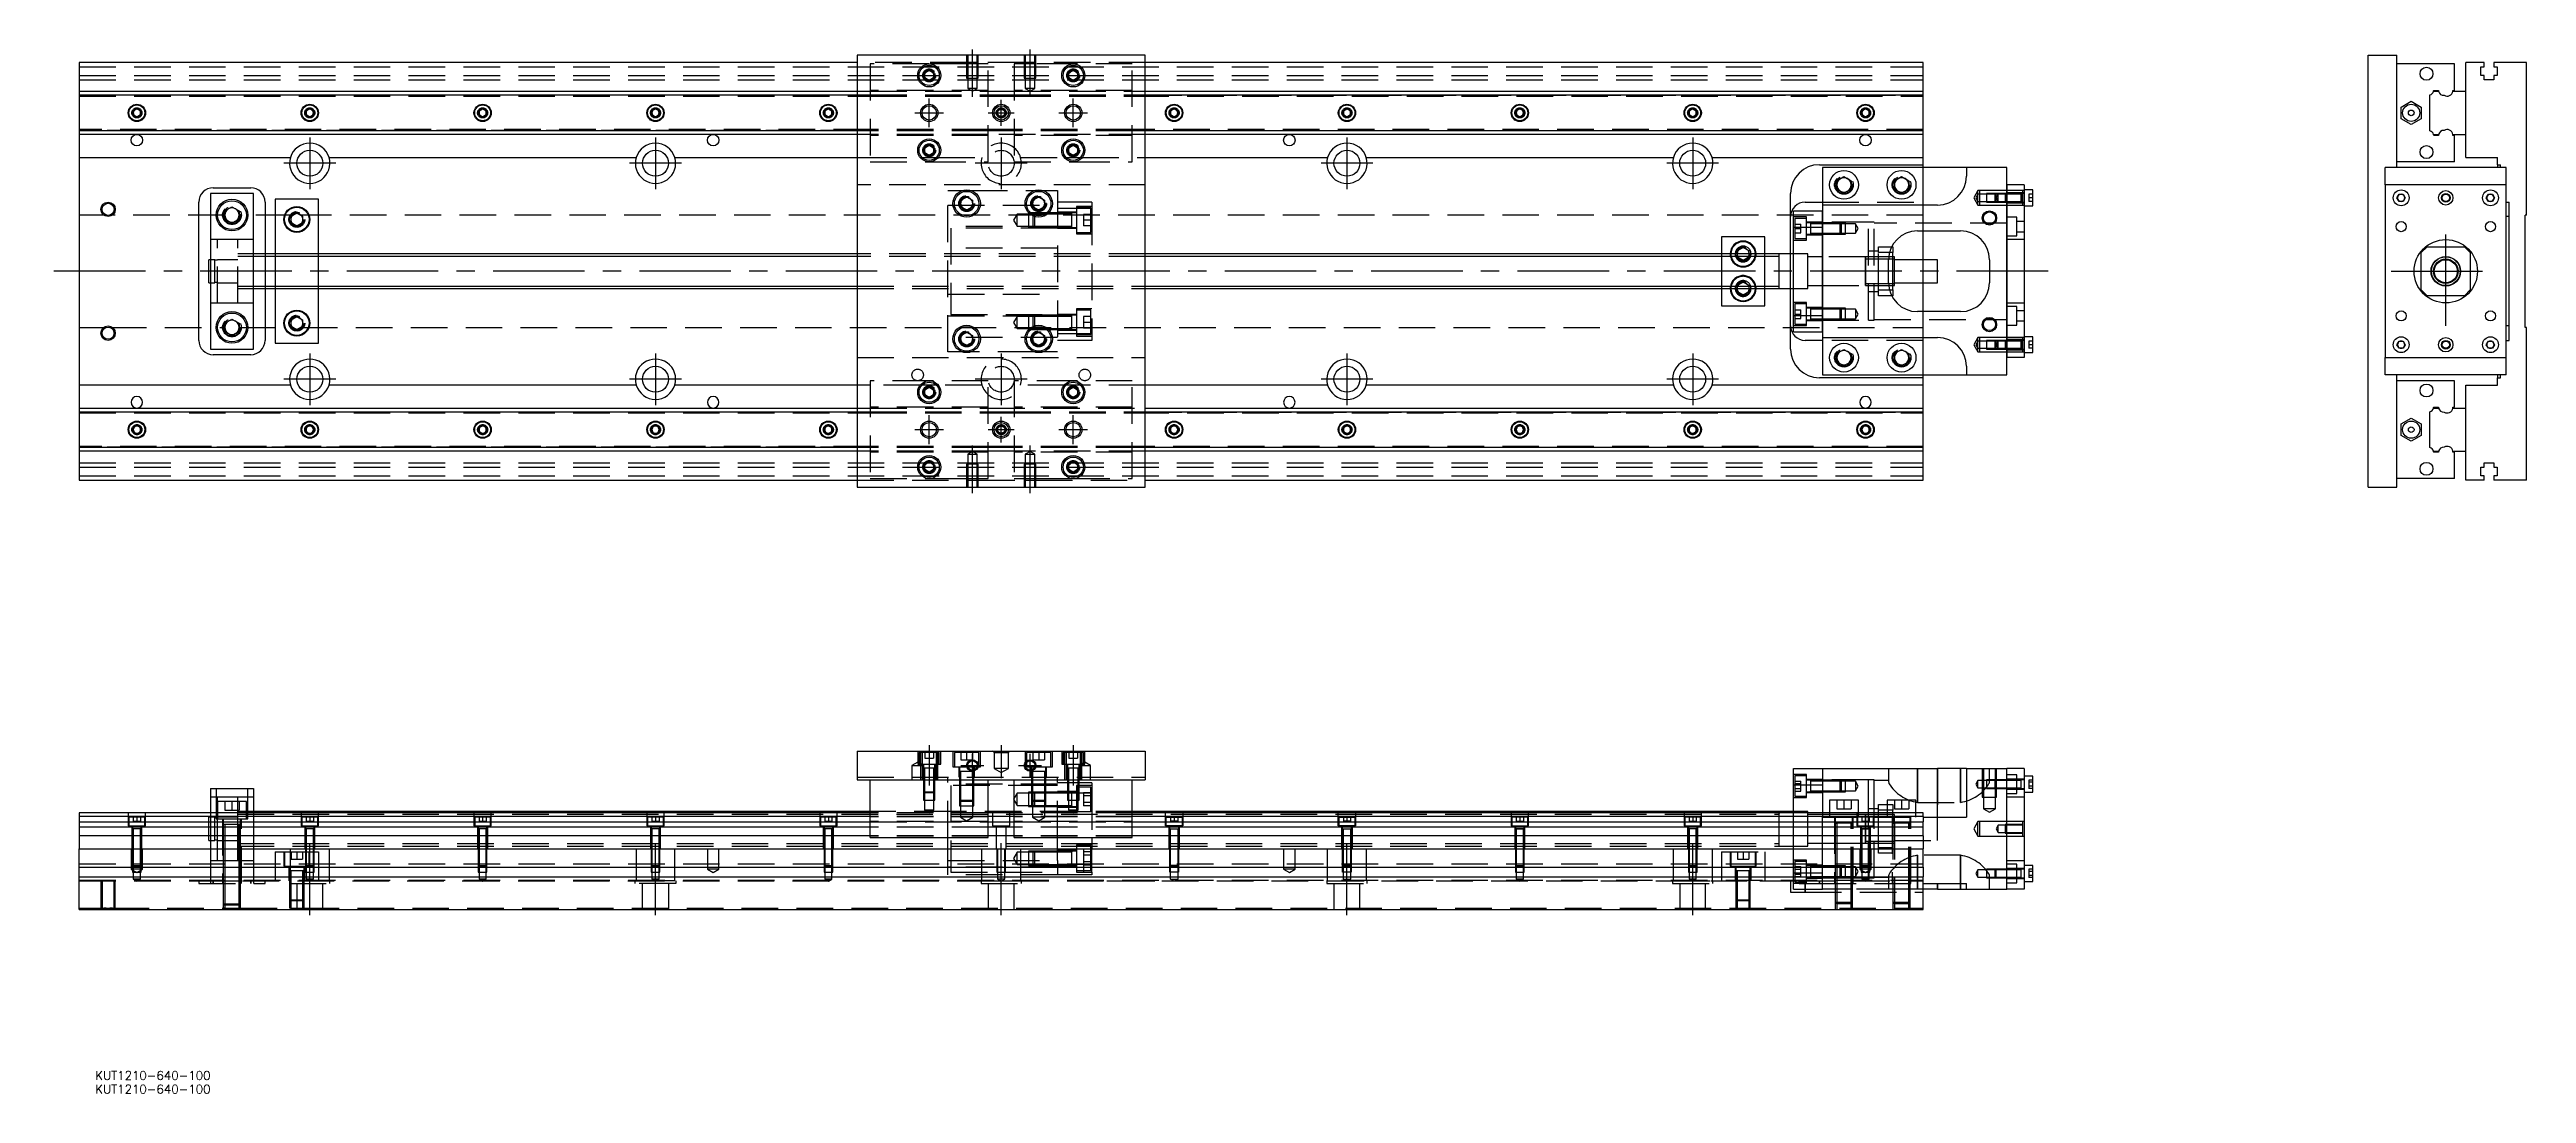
# Model space of a CAD drawing. Extents: x -10 to 849, y -286 to 77.
import ezdxf

# ---------------------------------------------------------------- set-up
doc = ezdxf.new("R2010")
doc.units = 0
doc.linetypes.add('CENTER', pattern=[50.8, 31.75, -6.35, 6.35, -6.35])
doc.linetypes.add('DASHED', pattern=[19.05, 12.7, -6.35])
doc.layers.get('0').update_dxf_attribs({"linetype": 'CONTINUOUS'})
doc.layers.add('CENTER', color=1, linetype='CENTER')
doc.styles.get("Standard").update_dxf_attribs({"font": 'txt.shx', "height": 3, "bigfont": 'bigfont.shx'})

# ---------------------------------------------------------------- blocks, each defined once
blk = doc.blocks.new('*U2')
at = {"color": 7, "linetype": 'CONTINUOUS'}
blk.add_text('KUT1210-640-100', height=3, dxfattribs=at).set_placement((5.57, -285.5))
blk = doc.blocks.new('*U3')
at = {"color": 7, "linetype": 'CONTINUOUS'}
blk.add_text('KUT1210-640-100', height=3, dxfattribs=at).set_placement((5.57, -280.75))

msp = doc.modelspace()

# ---------------------------------------------------------------- linework, layer by layer
at = {"color": 7, "linetype": 'CONTINUOUS'}
for p, q in [((270, 72.5), (0, 72.5)), ((0, 72.5), (0, 62.5)), ((370, 75), (270, 75)), ((270, 75), (270, -75)), ((293.5, 68.866026), (295, 69.73205)), ((293.5, 67.133974), (293.5, 68.866026)), ((295, 69.73205), (296.5, 68.866026)), ((296.5, 68.866026), (296.5, 67.133974)), ((343.5, 68.866026), (345, 69.73205)), ((343.5, 67.133974), (343.5, 68.866026)), ((345, 69.73205), (346.5, 68.866026)), ((346.5, 68.866026), (346.5, 67.133974)), ((370, -75), (370, 75)), ((640, 72.5), (370, 72.5)), ((640, 62.5), (640, 72.5)), ((794.39, 75), (804.39, 75)), ((794.39, -75), (794.39, 75)), ((804.39, 36), (804.39, 75)), ((824.39, 72), (804.39, 72)), ((824.39, 62.8), (824.39, 72)), ((828.39, 62.5), (828.39, 72.5)), ((834.69, 72.5), (828.39, 72.5)), ((833.54, 71), (834.69, 71)), ((833.54, 68), (833.54, 71)), ((834.69, 71), (834.69, 72.5)), ((838.09, 72.5), (838.09, 71)), ((849.39, 72.5), (838.09, 72.5)), ((838.09, 71), (839.24, 71)), ((839.24, 71), (839.24, 68)), ((849.39, 19.5), (849.39, 72.5)), ((0, 62.5), (270, 62.5)), ((0, 62.5), (0, 61.247728)), ((0, 61.247728), (270, 61.247728)), ((0, 61.247728), (0, 48.752272)), ((295, 66.26795), (293.5, 67.133974)), ((296.5, 67.133974), (295, 66.26795)), ((345, 66.26795), (343.5, 67.133974)), ((346.5, 67.133974), (345, 66.26795)), ((370, 62.5), (640, 62.5)), ((370, 61.247728), (640, 61.247728)), ((640, 61.247728), (640, 62.5)), ((640, 48.752272), (640, 61.247728)), ((815.89, 48.752272), (815.89, 61.247728)), ((817.142272, 62.5), (818.91668, 62.5)), ((817.187056, 62.8), (818.89, 62.8)), ((823.867372, 62.5), (828.39, 62.5)), ((823.89, 62.8), (824.39, 62.8)), ((828.39, 47.5), (828.39, 62.5)), ((828.39, 47.5), (828.39, 62.5)), ((834.69, 68), (833.54, 68)), ((834.69, 66.5), (834.69, 68)), ((838.09, 66.5), (834.69, 66.5)), ((838.09, 68), (838.09, 66.5)), ((839.24, 68), (838.09, 68)), ((18.75, 55.721688), (20, 56.443376)), ((18.75, 54.278312), (18.75, 55.721688)), ((20, 53.556624), (18.75, 54.278312)), ((20, 56.443376), (21.25, 55.721688)), ((21.25, 54.278312), (20, 53.556624)), ((21.25, 55.721688), (21.25, 54.278312)), ((78.75, 55.721688), (80, 56.443376)), ((78.75, 54.278312), (78.75, 55.721688)), ((80, 53.556624), (78.75, 54.278312)), ((80, 56.443376), (81.25, 55.721688)), ((81.25, 54.278312), (80, 53.556624)), ((81.25, 55.721688), (81.25, 54.278312)), ((138.75, 55.721688), (140, 56.443376)), ((138.75, 54.278312), (138.75, 55.721688)), ((140, 53.556624), (138.75, 54.278312)), ((140, 56.443376), (141.25, 55.721688)), ((141.25, 54.278312), (140, 53.556624)), ((141.25, 55.721688), (141.25, 54.278312)), ((198.75, 55.721688), (200, 56.443376)), ((198.75, 54.278312), (198.75, 55.721688)), ((200, 53.556624), (198.75, 54.278312)), ((200, 56.443376), (201.25, 55.721688)), ((201.25, 54.278312), (200, 53.556624)), ((201.25, 55.721688), (201.25, 54.278312)), ((258.75, 55.721688), (260, 56.443376)), ((258.75, 54.278312), (258.75, 55.721688)), ((260, 53.556624), (258.75, 54.278312)), ((260, 56.443376), (261.25, 55.721688)), ((261.25, 54.278312), (260, 53.556624)), ((261.25, 55.721688), (261.25, 54.278312)), ((378.75, 55.721688), (380, 56.443376)), ((378.75, 54.278312), (378.75, 55.721688)), ((380, 53.556624), (378.75, 54.278312)), ((380, 56.443376), (381.25, 55.721688)), ((381.25, 54.278312), (380, 53.556624)), ((381.25, 55.721688), (381.25, 54.278312)), ((438.75, 55.721688), (440, 56.443376)), ((438.75, 54.278312), (438.75, 55.721688)), ((440, 53.556624), (438.75, 54.278312)), ((440, 56.443376), (441.25, 55.721688)), ((441.25, 54.278312), (440, 53.556624)), ((441.25, 55.721688), (441.25, 54.278312)), ((498.75, 55.721688), (500, 56.443376)), ((498.75, 54.278312), (498.75, 55.721688)), ((500, 53.556624), (498.75, 54.278312)), ((500, 56.443376), (501.25, 55.721688)), ((501.25, 54.278312), (500, 53.556624)), ((501.25, 55.721688), (501.25, 54.278312)), ((558.75, 55.721688), (560, 56.443376)), ((558.75, 54.278312), (558.75, 55.721688)), ((560, 53.556624), (558.75, 54.278312)), ((560, 56.443376), (561.25, 55.721688)), ((561.25, 54.278312), (560, 53.556624)), ((561.25, 55.721688), (561.25, 54.278312)), ((618.75, 55.721688), (620, 56.443376)), ((618.75, 54.278312), (618.75, 55.721688)), ((620, 53.556624), (618.75, 54.278312)), ((620, 56.443376), (621.25, 55.721688)), ((621.25, 54.278312), (620, 53.556624)), ((621.25, 55.721688), (621.25, 54.278312)), ((805.889999, 57.020726), (809.39, 59.041452)), ((805.89, 52.979274), (805.889999, 57.020726)), ((809.39, 50.958548), (805.89, 52.979274)), ((809.39, 59.041452), (812.889999, 57.020726)), ((812.889999, 52.979274), (809.39, 50.958548)), ((812.889999, 57.020726), (812.889999, 52.979274)), ((270, 48.752272), (0, 48.752272)), ((0, 48.752272), (0, 47.5)), ((270, 47.5), (0, 47.5)), ((0, 47.5), (0, 39.5)), ((293.5, 42.866026), (295, 43.73205)), ((295, 43.73205), (296.5, 42.866026)), ((343.5, 42.866026), (345, 43.73205)), ((345, 43.73205), (346.5, 42.866026)), ((640, 48.752272), (370, 48.752272)), ((640, 47.5), (370, 47.5)), ((640, 47.5), (640, 48.752272)), ((640, 39.5), (640, 47.5)), ((817.142272, 47.5), (818.91668, 47.5)), ((818.89, 47.2), (817.187056, 47.2)), ((823.867372, 47.5), (828.39, 47.5)), ((824.39, 47.2), (823.89, 47.2)), ((824.39, 38), (824.39, 47.2)), ((828.39, 39.5), (828.39, 47.5)), ((0, 39.5), (73.291796, 39.5)), ((0, 39.5), (0, -39.5)), ((86.708204, 39.5), (193.291796, 39.5)), ((206.708204, 39.5), (270, 39.5)), ((293.5, 41.133974), (293.5, 42.866026)), ((295, 40.26795), (293.5, 41.133974)), ((296.5, 41.133974), (295, 40.26795)), ((296.5, 42.866026), (296.5, 41.133974)), ((343.5, 41.133974), (343.5, 42.866026)), ((345, 40.26795), (343.5, 41.133974)), ((346.5, 41.133974), (345, 40.26795)), ((346.5, 42.866026), (346.5, 41.133974)), ((370, 39.5), (433.291796, 39.5)), ((446.708204, 39.5), (553.291796, 39.5)), ((566.708204, 39.5), (640, 39.5)), ((604, 37), (640, 37)), ((605, 36), (605, 23)), ((655, 36), (605, 36)), ((640, 37), (640, 39.5)), ((640, 36), (640, 37)), ((655, 36), (655, 33)), ((669, 36), (655, 36)), ((669, 30), (669, 36)), ((800.39, 30), (800.39, 36)), ((842.39, 36), (800.39, 36)), ((824.39, 38), (804.39, 38)), ((828.39, 39.5), (839.39, 39.5)), ((839.39, 37), (839.39, 39.5)), ((839.39, 37), (840.39, 37)), ((839.39, 37), (839.39, 36)), ((840.39, 36), (840.39, 37)), ((842.39, 30), (842.39, 36)), ((45.5, 27), (45.5, -27)), ((60.5, 27), (45.5, 27)), ((46.5, 29), (59.5, 29)), ((60.5, -27), (60.5, 27)), ((306, 24.6547), (308, 25.809402)), ((308, 25.809402), (310, 24.6547)), ((331, 24.6547), (333, 25.809402)), ((333, 25.809402), (335, 24.6547)), ((594, 6), (594, 27)), ((610, 31.443376), (612.5, 32.886752)), ((610, 28.556624), (610, 31.443376)), ((612.5, 27.113248), (610, 28.556624)), ((612.5, 32.886752), (615, 31.443376)), ((615, 28.556624), (612.5, 27.113248)), ((615, 31.443376), (615, 28.556624)), ((630, 31.443376), (632.5, 32.886752)), ((630, 28.556624), (630, 31.443376)), ((632.5, 27.113248), (630, 28.556624)), ((632.5, 32.886752), (635, 31.443376)), ((635, 28.556624), (632.5, 27.113248)), ((635, 31.443376), (635, 28.556624)), ((675, 30), (669, 30)), ((669, 30), (669, -30)), ((669, -30), (669, 30)), ((675, 30), (675, -30)), ((678, 28.25), (675, 28.25)), ((678, 22.75), (678, 28.25)), ((800.39, 30), (800.39, -30)), ((842.39, 30), (800.39, 30)), ((804.446624, 25.5), (805.168312, 26.75)), ((805.168312, 26.75), (806.611688, 26.75)), ((806.611688, 26.75), (807.333376, 25.5)), ((835.446624, 25.5), (836.168312, 26.75)), ((836.168312, 26.75), (837.611688, 26.75)), ((837.611688, 26.75), (838.333376, 25.5)), ((842.39, -30), (842.39, 30)), ((41.5, -24), (41.5, 24)), ((50.5, 20.943376), (53, 22.386752)), ((50.5, 18.056624), (50.5, 20.943376)), ((53, 16.613248), (50.5, 18.056624)), ((53, 22.386752), (55.5, 20.943376)), ((55.5, 18.056624), (53, 16.613248)), ((55.5, 20.943376), (55.5, 18.056624)), ((64.5, 24), (64.5, 6)), ((68, 25), (68, 6)), ((83, 25), (68, 25)), ((73.5, 19.1547), (75.5, 20.309402)), ((73.5, 16.8453), (73.5, 19.1547)), ((75.5, 20.309402), (77.5, 19.1547)), ((77.5, 19.1547), (77.5, 16.8453)), ((83, 6), (83, 25)), ((306, 22.3453), (306, 24.6547)), ((308, 21.190598), (306, 22.3453)), ((310, 22.3453), (308, 21.190598)), ((310, 24.6547), (310, 22.3453)), ((331, 22.3453), (331, 24.6547)), ((333, 21.190598), (331, 22.3453)), ((335, 22.3453), (333, 21.190598)), ((335, 24.6547), (335, 22.3453)), ((595, 21), (605, 21)), ((595, 15.32971), (595, 21)), ((599, 24), (605, 24)), ((605, 23), (605, 15.32971)), ((645, 23), (605, 23)), ((675, 22.75), (678, 22.75)), ((805.168312, 24.25), (804.446624, 25.5)), ((806.611688, 24.25), (805.168312, 24.25)), ((807.333376, 25.5), (806.611688, 24.25)), ((836.168312, 24.25), (835.446624, 25.5)), ((837.611688, 24.25), (836.168312, 24.25)), ((838.333376, 25.5), (837.611688, 24.25)), ((842.39, 24), (843.39, 24)), ((843.39, 19), (842.39, 19)), ((843.39, -24), (843.39, 24)), ((849.39, 19.5), (848.89, 19.5)), ((848.89, -19.5), (848.89, 19.5)), ((75.5, 15.690598), (73.5, 16.8453)), ((77.5, 16.8453), (75.5, 15.690598)), ((585, 12), (570, 12)), ((570, 12), (570, 6)), ((585, 6), (585, 12)), ((595, 15.32971), (605, 15.32971)), ((595, -15.32971), (595, 15.32971)), ((605, -15.32971), (605, 15.32971)), ((605, 15.32971), (605, -15.32971)), ((638, 14), (653, 14)), ((640, 4), (640, 14)), ((45, 0), (45, 4)), ((45.5, 4), (45, 4)), ((45, -4), (45, 0)), ((270, 6), (60.5, 6)), ((590, 6), (370, 6)), ((575.5, 7.1547), (577.5, 8.309402)), ((575.5, 6), (575.5, 7.1547)), ((577.5, 8.309402), (579.5, 7.1547)), ((579.5, 7.1547), (579.5, 6)), ((590, 6), (589.995, 6)), ((590, -6.000006), (590, 6.000006)), ((595, 6), (590, 6)), ((590.005, 6), (590, 6)), ((628, -4), (628, 4)), ((629.5, 4.25), (628.003126, 4.25)), ((629.5, 6.5), (628.317542, 6.5)), ((629.069714, 8.5), (629.5, 8.5)), ((629.5, 8.5), (629.5, 6.5)), ((629.5, -6.5), (629.5, 6.5)), ((630, 5), (629.5, 5)), ((630, 4.25), (629.5, 4.25)), ((630, 0), (630, 5)), ((645, 4), (630, 4)), ((630, -5), (630, 0)), ((645, 0), (645, 4)), ((645, -4), (645, 0)), ((663, 4), (663, -4)), ((814.89, 8.5), (812.89, 6.5)), ((812.89, -6.5), (812.89, 6.5)), ((814.89, 8.5), (827.89, 8.5)), ((829.89, 6.5), (827.89, 8.5)), ((829.89, 6.5), (829.89, -6.5)), ((45, -4), (45.5, -4)), ((60.5, -6), (270, -6)), ((64.5, -6), (64.5, -24)), ((68, -6), (68, -25)), ((83, -25), (83, -6)), ((370, -6), (590, -6)), ((570, -6), (570, -12)), ((575.5, -7.1547), (575.5, -6)), ((577.5, -8.309402), (575.5, -7.1547)), ((579.5, -7.1547), (577.5, -8.309402)), ((579.5, -6), (579.5, -7.1547)), ((585, -12), (585, -6)), ((589.995, -6), (590, -6)), ((590, -6), (595, -6)), ((590, -6), (590.005, -6)), ((594, -27), (594, -6)), ((628.003126, -4.25), (629.5, -4.25)), ((628.317542, -6.5), (629.5, -6.5)), ((629.5, -8.5), (629.069714, -8.5)), ((629.5, -4.25), (630, -4.25)), ((629.5, -5), (630, -5)), ((629.5, -6.5), (629.5, -8.5)), ((630, -4), (645, -4)), ((640, -14), (640, -4)), ((812.89, -6.5), (814.89, -8.5)), ((827.89, -8.5), (814.89, -8.5)), ((827.89, -8.5), (829.89, -6.5)), ((50.5, -18.056624), (53, -16.613248)), ((53, -16.613248), (55.5, -18.056624)), ((73.5, -16.8453), (75.5, -15.690598)), ((73.5, -19.1547), (73.5, -16.8453)), ((75.5, -15.690598), (77.5, -16.8453)), ((77.5, -16.8453), (77.5, -19.1547)), ((570, -12), (585, -12)), ((595, -15.32971), (605, -15.32971)), ((595, -21), (595, -15.32971)), ((605, -15.32971), (605, -23)), ((653, -14), (638, -14)), ((50.5, -20.943376), (50.5, -18.056624)), ((53, -22.386752), (50.5, -20.943376)), ((55.5, -20.943376), (53, -22.386752)), ((55.5, -18.056624), (55.5, -20.943376)), ((68, -25), (83, -25)), ((75.5, -20.309402), (73.5, -19.1547)), ((77.5, -19.1547), (75.5, -20.309402)), ((306, -22.3453), (308, -21.190598)), ((306, -24.6547), (306, -22.3453)), ((308, -25.809402), (306, -24.6547)), ((308, -21.190598), (310, -22.3453)), ((310, -24.6547), (308, -25.809402)), ((310, -22.3453), (310, -24.6547)), ((331, -22.3453), (333, -21.190598)), ((331, -24.6547), (331, -22.3453)), ((333, -25.809402), (331, -24.6547)), ((333, -21.190598), (335, -22.3453)), ((335, -24.6547), (333, -25.809402)), ((335, -22.3453), (335, -24.6547)), ((595, -21), (605, -21)), ((605, -24), (599, -24)), ((605, -23), (645, -23)), ((605, -23), (605, -36)), ((678, -22.75), (675, -22.75)), ((678, -28.25), (678, -22.75)), ((804.446624, -25.5), (805.168312, -24.25)), ((805.168312, -26.75), (804.446624, -25.5)), ((805.168312, -24.25), (806.611688, -24.25)), ((806.611688, -24.25), (807.333376, -25.5)), ((807.333376, -25.5), (806.611688, -26.75)), ((835.446624, -25.5), (836.168312, -24.25)), ((836.168312, -26.75), (835.446624, -25.5)), ((836.168312, -24.25), (837.611688, -24.25)), ((837.611688, -24.25), (838.333376, -25.5)), ((838.333376, -25.5), (837.611688, -26.75)), ((843.39, -19), (842.39, -19)), ((842.39, -24), (843.39, -24)), ((849.39, -19.5), (848.89, -19.5)), ((849.39, -72.5), (849.39, -19.5)), ((45.5, -27), (60.5, -27)), ((59.5, -29), (46.5, -29)), ((610, -28.556624), (612.5, -27.113248)), ((610, -31.443376), (610, -28.556624)), ((612.5, -32.886752), (610, -31.443376)), ((612.5, -27.113248), (615, -28.556624)), ((615, -31.443376), (612.5, -32.886752)), ((615, -28.556624), (615, -31.443376)), ((630, -28.556624), (632.5, -27.113248)), ((630, -31.443376), (630, -28.556624)), ((632.5, -32.886752), (630, -31.443376)), ((632.5, -27.113248), (635, -28.556624)), ((635, -31.443376), (632.5, -32.886752)), ((635, -28.556624), (635, -31.443376)), ((655, -33), (655, -36)), ((675, -30), (669, -30)), ((669, -36), (669, -30)), ((675, -28.25), (678, -28.25)), ((800.39, -30), (842.39, -30)), ((800.39, -36), (800.39, -30)), ((806.611688, -26.75), (805.168312, -26.75)), ((837.611688, -26.75), (836.168312, -26.75)), ((842.39, -36), (842.39, -30)), ((73.291796, -39.5), (0, -39.5)), ((0, -39.5), (0, -47.5)), ((193.291796, -39.5), (86.708204, -39.5)), ((270, -39.5), (206.708204, -39.5)), ((293.5, -41.133974), (295, -40.26795)), ((293.5, -42.866026), (293.5, -41.133974)), ((295, -43.73205), (293.5, -42.866026)), ((295, -40.26795), (296.5, -41.133974)), ((296.5, -42.866026), (295, -43.73205)), ((296.5, -41.133974), (296.5, -42.866026)), ((343.5, -41.133974), (345, -40.26795)), ((343.5, -42.866026), (343.5, -41.133974)), ((345, -43.73205), (343.5, -42.866026)), ((345, -40.26795), (346.5, -41.133974)), ((346.5, -42.866026), (345, -43.73205)), ((346.5, -41.133974), (346.5, -42.866026)), ((433.291796, -39.5), (370, -39.5)), ((553.291796, -39.5), (446.708204, -39.5)), ((640, -39.5), (566.708204, -39.5)), ((640, -37), (604, -37)), ((605, -36), (655, -36)), ((640, -37), (640, -36)), ((640, -39.5), (640, -37)), ((640, -47.5), (640, -39.5)), ((655, -36), (669, -36)), ((842.39, -36), (800.39, -36)), ((804.39, -75), (804.39, -36)), ((824.39, -38), (804.39, -38)), ((824.39, -47.2), (824.39, -38)), ((828.39, -47.5), (828.39, -39.5)), ((828.39, -39.5), (839.39, -39.5)), ((839.39, -36), (839.39, -37)), ((839.39, -39.5), (839.39, -37)), ((839.39, -37), (840.39, -37)), ((840.39, -37), (840.39, -36)), ((0, -47.5), (270, -47.5)), ((0, -47.5), (0, -48.752272)), ((0, -48.752272), (270, -48.752272)), ((0, -48.752272), (0, -61.247728)), ((370, -47.5), (640, -47.5)), ((370, -48.752272), (640, -48.752272)), ((640, -48.752272), (640, -47.5)), ((640, -61.247728), (640, -48.752272)), ((805.889999, -52.979274), (809.39, -50.958548)), ((809.39, -50.958548), (812.889999, -52.979274)), ((815.89, -61.247728), (815.89, -48.752272)), ((817.142272, -47.5), (818.91668, -47.5)), ((817.187056, -47.2), (818.89, -47.2)), ((823.867372, -47.5), (828.39, -47.5)), ((823.89, -47.2), (824.39, -47.2)), ((828.39, -62.5), (828.39, -47.5)), ((828.39, -62.5), (828.39, -47.5)), ((18.75, -54.278312), (20, -53.556624)), ((18.75, -55.721688), (18.75, -54.278312)), ((20, -56.443376), (18.75, -55.721688)), ((20, -53.556624), (21.25, -54.278312)), ((21.25, -55.721688), (20, -56.443376)), ((21.25, -54.278312), (21.25, -55.721688)), ((78.75, -54.278312), (80, -53.556624)), ((78.75, -55.721688), (78.75, -54.278312)), ((80, -56.443376), (78.75, -55.721688)), ((80, -53.556624), (81.25, -54.278312)), ((81.25, -55.721688), (80, -56.443376)), ((81.25, -54.278312), (81.25, -55.721688)), ((138.75, -54.278312), (140, -53.556624)), ((138.75, -55.721688), (138.75, -54.278312)), ((140, -56.443376), (138.75, -55.721688)), ((140, -53.556624), (141.25, -54.278312)), ((141.25, -55.721688), (140, -56.443376)), ((141.25, -54.278312), (141.25, -55.721688)), ((198.75, -54.278312), (200, -53.556624)), ((198.75, -55.721688), (198.75, -54.278312)), ((200, -56.443376), (198.75, -55.721688)), ((200, -53.556624), (201.25, -54.278312)), ((201.25, -55.721688), (200, -56.443376)), ((201.25, -54.278312), (201.25, -55.721688)), ((258.75, -54.278312), (260, -53.556624)), ((258.75, -55.721688), (258.75, -54.278312)), ((260, -56.443376), (258.75, -55.721688)), ((260, -53.556624), (261.25, -54.278312)), ((261.25, -55.721688), (260, -56.443376)), ((261.25, -54.278312), (261.25, -55.721688)), ((378.75, -54.278312), (380, -53.556624)), ((378.75, -55.721688), (378.75, -54.278312)), ((380, -56.443376), (378.75, -55.721688)), ((380, -53.556624), (381.25, -54.278312)), ((381.25, -55.721688), (380, -56.443376)), ((381.25, -54.278312), (381.25, -55.721688)), ((438.75, -54.278312), (440, -53.556624)), ((438.75, -55.721688), (438.75, -54.278312)), ((440, -56.443376), (438.75, -55.721688)), ((440, -53.556624), (441.25, -54.278312)), ((441.25, -55.721688), (440, -56.443376)), ((441.25, -54.278312), (441.25, -55.721688)), ((498.75, -54.278312), (500, -53.556624)), ((498.75, -55.721688), (498.75, -54.278312)), ((500, -56.443376), (498.75, -55.721688)), ((500, -53.556624), (501.25, -54.278312)), ((501.25, -55.721688), (500, -56.443376)), ((501.25, -54.278312), (501.25, -55.721688)), ((558.75, -54.278312), (560, -53.556624)), ((558.75, -55.721688), (558.75, -54.278312)), ((560, -56.443376), (558.75, -55.721688)), ((560, -53.556624), (561.25, -54.278312)), ((561.25, -55.721688), (560, -56.443376)), ((561.25, -54.278312), (561.25, -55.721688)), ((618.75, -54.278312), (620, -53.556624)), ((618.75, -55.721688), (618.75, -54.278312)), ((620, -56.443376), (618.75, -55.721688)), ((620, -53.556624), (621.25, -54.278312)), ((621.25, -55.721688), (620, -56.443376)), ((621.25, -54.278312), (621.25, -55.721688)), ((805.89, -57.020726), (805.889999, -52.979274)), ((809.39, -59.041452), (805.89, -57.020726)), ((812.889999, -57.020726), (809.39, -59.041452)), ((812.889999, -52.979274), (812.889999, -57.020726)), ((270, -61.247728), (0, -61.247728)), ((0, -61.247728), (0, -62.5)), ((270, -62.5), (0, -62.5)), ((0, -62.5), (0, -72.5)), ((293.5, -67.133974), (295, -66.26795)), ((293.5, -68.866026), (293.5, -67.133974)), ((295, -66.26795), (296.5, -67.133974)), ((296.5, -67.133974), (296.5, -68.866026)), ((343.5, -67.133974), (345, -66.26795)), ((343.5, -68.866026), (343.5, -67.133974)), ((345, -66.26795), (346.5, -67.133974)), ((346.5, -67.133974), (346.5, -68.866026)), ((640, -61.247728), (370, -61.247728)), ((640, -62.5), (370, -62.5)), ((640, -62.5), (640, -61.247728)), ((640, -72.5), (640, -62.5)), ((817.142272, -62.5), (818.91668, -62.5)), ((818.89, -62.8), (817.187056, -62.8)), ((823.867372, -62.5), (828.39, -62.5)), ((824.39, -62.8), (823.89, -62.8)), ((824.39, -72), (824.39, -62.8)), ((828.39, -72.5), (828.39, -62.5)), ((833.54, -68), (834.69, -68)), ((833.54, -71), (833.54, -68)), ((834.69, -66.5), (838.09, -66.5)), ((834.69, -68), (834.69, -66.5)), ((838.09, -66.5), (838.09, -68)), ((838.09, -68), (839.24, -68)), ((839.24, -68), (839.24, -71)), ((0, -72.5), (270, -72.5)), ((270, -75), (370, -75)), ((295, -69.73205), (293.5, -68.866026)), ((296.5, -68.866026), (295, -69.73205)), ((345, -69.73205), (343.5, -68.866026)), ((346.5, -68.866026), (345, -69.73205)), ((370, -72.5), (640, -72.5)), ((794.39, -75), (804.39, -75)), ((824.39, -72), (804.39, -72)), ((834.69, -72.5), (828.39, -72.5)), ((834.69, -71), (833.54, -71)), ((834.69, -72.5), (834.69, -71)), ((838.09, -71), (838.09, -72.5)), ((839.24, -71), (838.09, -71)), ((849.39, -72.5), (838.09, -72.5)), ((270, -166.61), (270, -176.61)), ((270, -166.61), (370, -166.61)), ((370, -166.61), (370, -176.61)), ((45.5, -179.61), (45.5, -188.11)), ((45.5, -179.61), (60.5, -179.61)), ((60.5, -179.61), (60.5, -188.11)), ((270, -176.61), (370, -176.61)), ((274.5, -196.61), (274.5, -176.61)), ((315.5, -196.61), (315.5, -176.61)), ((324.5, -196.61), (324.5, -176.61)), ((365.5, -196.61), (365.5, -176.61)), ((595, -178.28029), (595, -172.61)), ((595, -172.61), (605, -172.61)), ((595, -188.11), (595, -178.28029)), ((595, -178.28029), (605, -178.28029)), ((605, -172.61), (645, -172.61)), ((605, -172.61), (605, -188.11)), ((645, -189.61), (645, -172.61)), ((655, -172.61), (645, -172.61)), ((655, -172.61), (655, -189.61)), ((655, -172.61), (669, -172.61)), ((675, -172.61), (669, -172.61)), ((669, -214.61), (669, -172.61)), ((675, -172.61), (675, -214.61)), ((678, -175.36), (675, -175.36)), ((678, -180.86), (678, -175.36)), ((0, -188.11), (0, -189.362272)), ((274.5, -188.11), (0, -188.11)), ((274.5, -187.61), (60.5, -187.61)), ((324.5, -188.11), (315.5, -188.11)), ((590.005, -187.61), (365.5, -187.61)), ((640, -188.11), (365.5, -188.11)), ((595, -187.61), (589.995, -187.61)), ((590, -193.61), (590, -187.609994)), ((590, -199.610006), (590, -187.609994)), ((590, -188.108756), (590, -187.61)), ((590, -198.735), (590, -188.485)), ((617.5, -183.61), (607.5, -183.61)), ((607.5, -183.61), (607.5, -188.11)), ((617.5, -188.11), (617.5, -183.61)), ((620, -193.61), (620, -188.609994)), ((620, -198.610006), (620, -188.609994)), ((637.5, -183.61), (627.5, -183.61)), ((627.5, -183.61), (627.5, -188.11)), ((637.5, -188.11), (637.5, -183.61)), ((640, -189.362272), (640, -188.11)), ((675, -180.86), (678, -180.86)), ((274.5, -189.362272), (0, -189.362272)), ((0, -189.362272), (0, -191.13668)), ((0, -191.13668), (274.5, -191.13668)), ((0, -191.13668), (0, -193.033076)), ((274.5, -193.033076), (0, -193.033076)), ((0, -193.033076), (0, -196.087372)), ((0, -196.087372), (0, -200.61)), ((274.5, -196.087372), (0, -196.087372)), ((274.5, -196.61), (315.5, -196.61)), ((324.5, -189.362272), (315.5, -189.362272)), ((315.5, -191.13668), (324.5, -191.13668)), ((324.5, -193.033076), (315.5, -193.033076)), ((324.5, -196.087372), (315.5, -196.087372)), ((324.5, -196.61), (365.5, -196.61)), ((640, -189.362272), (365.5, -189.362272)), ((365.5, -191.13668), (640, -191.13668)), ((640, -193.033076), (365.5, -193.033076)), ((640, -196.087372), (365.5, -196.087372)), ((620, -189.36), (620, -189.61)), ((621, -189.36), (620, -189.36)), ((620, -190.91), (620, -192.61)), ((624.5, -189.36), (621, -189.36)), ((627.5, -189.36), (624.5, -189.36)), ((629.5, -189.36), (627.5, -189.36)), ((630, -189.36), (629.5, -189.36)), ((640, -189.362272), (640, -191.13668)), ((640, -189.61), (655, -189.61)), ((640, -193.033076), (640, -191.13668)), ((640, -196.087372), (640, -193.033076)), ((640, -196.087372), (640, -200.61)), ((0, -200.61), (640, -200.61)), ((0, -206.91), (0, -200.61)), ((590, -199.610006), (590, -198.735)), ((620, -197.86), (630, -197.86)), ((640, -206.91), (640, -200.61)), ((0, -206.91), (640, -206.91)), ((0, -210.31), (0, -206.91)), ((0, -221.61), (0, -210.31)), ((0, -210.31), (640, -210.31)), ((640, -206.91), (640, -210.31)), ((640, -221.61), (640, -210.31)), ((640, -212.61), (655, -212.61)), ((645, -214.61), (640, -214.61)), ((645, -214.61), (645, -212.61)), ((645, -214.61), (655, -214.61)), ((655, -214.61), (655, -212.61)), ((655, -214.61), (669, -214.61)), ((675, -214.61), (669, -214.61)), ((678, -206.36), (675, -206.36)), ((675, -211.86), (678, -211.86)), ((678, -211.86), (678, -206.36)), ((0, -221.61), (640, -221.61))]:
    msp.add_line(p, q, dxfattribs=at)
at = {"color": 3, "linetype": 'DASHED'}
for p, q in [((0, 71), (640, 71)), ((308.000006, 72.5), (270, 72.5)), ((274.5, 72), (274.5, 38)), ((295, 72), (274.5, 72)), ((308.000006, 72), (295, 72)), ((308.000006, 75), (308.000006, 67)), ((311.999994, 72.5), (308.000006, 72.5)), ((311.999994, 72), (308.000006, 72)), ((308.35, 75), (308.35, 67)), ((311.65, 67), (311.65, 75)), ((311.999994, 67), (311.999994, 75)), ((328.000006, 72.5), (311.999994, 72.5)), ((315.5, 72), (311.999994, 72)), ((315.5, 38), (315.5, 72)), ((324.5, 72), (324.5, 38)), ((328.000006, 72), (324.5, 72)), ((328.000006, 75), (328.000006, 67)), ((331.999994, 72.5), (328.000006, 72.5)), ((331.999994, 72), (328.000006, 72)), ((328.35, 75), (328.35, 67)), ((331.65, 67), (331.65, 75)), ((331.999994, 67), (331.999994, 75)), ((370, 72.5), (331.999994, 72.5)), ((345, 72), (331.999994, 72)), ((365.5, 72), (345, 72)), ((365.5, 38), (365.5, 72)), ((0, 68), (640, 68)), ((0, 66.5), (640, 66.5)), ((0, 61.1147), (270, 61.1147)), ((0, 61.1), (274.5, 61.1)), ((0, 60.8), (274.5, 60.8)), ((270, 62.5), (274.5, 62.5)), ((270, 61.247728), (274.5, 61.247728)), ((270, 61.1147), (274.5, 61.1147)), ((315.5, 62.8), (274.5, 62.8)), ((274.5, 62.5), (315.5, 62.5)), ((274.5, 61.247728), (315.5, 61.247728)), ((274.5, 61.1147), (315.5, 61.1147)), ((274.5, 61.1), (315.5, 61.1)), ((274.5, 60.8), (315.5, 60.8)), ((296.973226, 68.326156), (297, 68)), ((308.000006, 67), (311.999994, 67)), ((308.35, 67), (308.35, 63.5)), ((311.65, 63.5), (308.35, 63.5)), ((308.35, 63.5), (310, 62.547372)), ((310, 62.547372), (311.65, 63.5)), ((311.65, 63.5), (311.65, 67)), ((315.5, 62.5), (324.5, 62.5)), ((315.5, 61.247728), (324.5, 61.247728)), ((315.5, 61.1147), (324.5, 61.1147)), ((315.5, 61.1), (324.5, 61.1)), ((315.5, 60.8), (324.5, 60.8)), ((365.5, 62.8), (324.5, 62.8)), ((324.5, 62.5), (370, 62.5)), ((324.5, 61.247728), (365.5, 61.247728)), ((324.5, 61.1147), (365.5, 61.1147)), ((324.5, 61.1), (365.5, 61.1)), ((324.5, 60.8), (365.5, 60.8)), ((328.000006, 67), (331.999994, 67)), ((328.35, 67), (328.35, 63.5)), ((331.65, 63.5), (328.35, 63.5)), ((328.35, 63.5), (330, 62.547372)), ((330, 62.547372), (331.65, 63.5)), ((331.65, 63.5), (331.65, 67)), ((346.973226, 68.326156), (347, 68)), ((365.5, 61.247728), (370, 61.247728)), ((365.5, 61.1147), (370, 61.1147)), ((365.5, 61.1), (640, 61.1)), ((365.5, 60.8), (640, 60.8)), ((370, 61.1147), (640, 61.1147)), ((21.477374, 55.25955), (21.5, 55)), ((81.477374, 55.25955), (81.5, 55)), ((141.477374, 55.25955), (141.5, 55)), ((201.477374, 55.25955), (201.5, 55)), ((261.477374, 55.25955), (261.5, 55)), ((381.477374, 55.25955), (381.5, 55)), ((441.477374, 55.25955), (441.5, 55)), ((498.5, 55), (498.52041, 55.24661)), ((561.477374, 55.25955), (561.5, 55)), ((621.477374, 55.25955), (621.5, 55)), ((274.5, 49.2), (0, 49.2)), ((274.5, 48.9), (0, 48.9)), ((270, 48.8853), (0, 48.8853)), ((274.5, 48.8853), (270, 48.8853)), ((274.5, 48.752272), (270, 48.752272)), ((274.5, 47.5), (270, 47.5)), ((315.5, 49.2), (274.5, 49.2)), ((315.5, 48.9), (274.5, 48.9)), ((315.5, 48.8853), (274.5, 48.8853)), ((315.5, 48.752272), (274.5, 48.752272)), ((315.5, 47.5), (274.5, 47.5)), ((315.5, 47.2), (274.5, 47.2)), ((324.5, 49.2), (315.5, 49.2)), ((324.5, 48.9), (315.5, 48.9)), ((324.5, 48.8853), (315.5, 48.8853)), ((324.5, 48.752272), (315.5, 48.752272)), ((370, 47.5), (315.5, 47.5)), ((365.5, 49.2), (324.5, 49.2)), ((365.5, 48.9), (324.5, 48.9)), ((365.5, 48.8853), (324.5, 48.8853)), ((365.5, 48.752272), (324.5, 48.752272)), ((365.5, 47.2), (324.5, 47.2)), ((640, 49.2), (365.5, 49.2)), ((640, 48.9), (365.5, 48.9)), ((370, 48.8853), (365.5, 48.8853)), ((370, 48.752272), (365.5, 48.752272)), ((640, 48.8853), (370, 48.8853)), ((270, 39.5), (274.5, 39.5)), ((274.5, 39.5), (291.877502, 39.5)), ((274.5, 38), (295, 38)), ((291.877502, 39.5), (292.55051, 39.5)), ((292.55051, 39.5), (297.44949, 39.5)), ((295, 38), (315.5, 38)), ((296.973226, 42.326156), (297, 42)), ((297.44949, 39.5), (298.122498, 39.5)), ((298.122498, 39.5), (313.291796, 39.5)), ((324.5, 38), (345, 38)), ((326.708204, 39.5), (341.877502, 39.5)), ((341.877502, 39.5), (342.55051, 39.5)), ((342.55051, 39.5), (347.44949, 39.5)), ((345, 38), (365.5, 38)), ((346.973226, 42.326156), (347, 42)), ((347.44949, 39.5), (348.122498, 39.5)), ((348.122498, 39.5), (370, 39.5)), ((640, 24), (640, 36)), ((370, 30), (270, 30)), ((301.5, 28), (306.47931, 28)), ((301.5, -28), (301.5, 28)), ((306.47931, 28), (309.52069, 28)), ((309.52069, 28), (331.47931, 28)), ((331.47931, 28), (334.52069, 28)), ((334.52069, 28), (339.5, 28)), ((339.5, 28), (339.5, -28)), ((615.477798, 30.364306), (615.5, 30)), ((629.5, 30), (629.520026, 30.346056)), ((659, 28), (657.556624, 25.5)), ((659, 26.75), (658.278312, 25.5)), ((659, 26.75), (659, 28)), ((659.5, 28), (659, 28)), ((659, 24.25), (659, 26.75)), ((662, 26.75), (659, 26.75)), ((659.5, 28), (659.5, 23)), ((669, 28), (659.5, 28)), ((662, 26.999994), (662, 24.000006)), ((665.25, 26.999994), (662, 26.999994)), ((665, 26.75), (662, 26.75)), ((665.25, 27), (665, 26.75)), ((665, 24.25), (665, 26.75)), ((669, 26.75), (665, 26.75)), ((665.25, 27), (665.25, 24)), ((669, 27), (665.25, 27)), ((669, 26.999994), (665.25, 26.999994)), ((666, 26.75), (665.278312, 25.5)), ((666, 24.25), (666, 26.75)), ((668.5, 26.999994), (668.5, 26.75)), ((668.5, 26.75), (668.5, 24.25)), ((674.5, 28), (669, 28)), ((675, 27.25), (669, 27.25)), ((674, 27), (669, 27)), ((674, 26.75), (669, 26.75)), ((674, 27), (673.995, 27)), ((674, 23.999994), (674, 27.000006)), ((674, 26.75), (674, 27.000006)), ((674, 26.875392), (674, 27)), ((674, 27), (674, 26.875392)), ((675, 27), (674, 27)), ((674.005, 27), (674, 27)), ((674, 24.124608), (674, 26.875392)), ((674, 26.875392), (674, 25.498804)), ((674, 24.25), (674, 26.75)), ((674.5, 26.75), (674, 26.75)), ((674.5, 28), (674.5, 27)), ((675, 28), (674.5, 28)), ((674.5, 27), (674.5, 24)), ((676.7, 26.75), (676.7, 25.5)), ((678, 26.75), (676.7, 26.75)), ((9.359688, 19.5), (0, 19.5)), ((50.5, 19.5), (10.640312, 19.5)), ((74.030306, 19.5), (55.5, 19.5)), ((55.977798, 19.864306), (56, 19.5)), ((73, 18), (73.012884, 18.253488)), ((640, 19.5), (76.969694, 19.5)), ((301.5, 23), (339.5, 23)), ((305.5, 23.5), (305.518502, 23.803588)), ((325.5, 19.85352), (324.287564, 17.75352)), ((324.287564, 17.75352), (325.5, 15.65352)), ((325.5, 15.65352), (325.5, 19.85352)), ((329.5, 19.85352), (325.5, 19.85352)), ((329.5, 20.253516), (329.5, 15.253526)), ((329.532604, 20.253516), (329.5, 20.253516)), ((331.1, 19.85352), (329.5, 19.85352)), ((330.25722, 20.253516), (329.532604, 20.253516)), ((331.499994, 20.253516), (330.25722, 20.253516)), ((331.5, 20.25352), (331.1, 19.85352)), ((331.1, 19.698356), (331.1, 19.85352)), ((335.183046, 19.85352), (331.1, 19.85352)), ((331.1, 19.146554), (331.1, 19.698356)), ((331.1, 15.65352), (331.1, 19.146554)), ((335.74278, 20.253516), (331.499994, 20.253516)), ((331.5, 20.25352), (331.5, 19.523506)), ((335.742786, 20.25352), (331.5, 20.25352)), ((331.5, 19.523506), (331.5, 18.99306)), ((331.5, 18.99306), (331.5, 15.25352)), ((336.04396, 19.85352), (335.183046, 19.85352)), ((335.483582, 23.786038), (335.5, 23.5)), ((336.467396, 20.253516), (335.74278, 20.253516)), ((336.467402, 20.25352), (335.742786, 20.25352)), ((339.5, 19.85352), (336.04396, 19.85352)), ((339.5, 20.253516), (336.467396, 20.253516)), ((339.5, 20.25352), (336.467402, 20.25352)), ((351.5, 24), (339.5, 24)), ((351.5, 21.748564), (339.5, 21.748564)), ((346.1, 20.50352), (339.5, 20.50352)), ((344.5, 20.25352), (339.5, 20.25352)), ((344.5, 19.85352), (339.5, 19.85352)), ((344.5, 20.25352), (344.495, 20.25352)), ((344.5, 15.253516), (344.5, 20.253526)), ((344.5, 15.253516), (344.5, 20.253526)), ((344.5, 19.85352), (344.5, 20.253526)), ((344.5, 19.996122), (344.5, 20.25352)), ((346.1, 20.25352), (344.5, 20.25352)), ((344.505, 20.25352), (344.5, 20.25352)), ((344.5, 15.51097), (344.5, 19.996122)), ((344.5, 15.65352), (344.5, 19.85352)), ((346.1, 22.50352), (346.1, 13.00352)), ((351.5, 22.50352), (346.1, 22.50352)), ((351.1, 22.00352), (346.1, 22.00352)), ((348.6, 19.75352), (348.6, 17.75352)), ((351.1, 19.75352), (348.6, 19.75352)), ((348.6, 17.75352), (348.6, 15.75352)), ((351.1, 17.75352), (348.6, 17.75352)), ((351.1, 13.50352), (351.1, 22.00352)), ((351.5, 24), (351.5, 21.748564)), ((351.5, 21.748564), (351.5, -21.748564)), ((599.5, 18.849242), (595, 18.849242)), ((595.5, 18.349242), (595.5, 11.349242)), ((599.5, 18.349242), (595.5, 18.349242)), ((599.5, 10.849242), (599.5, 18.849242)), ((605, 24), (640, 24)), ((605, 15.32971), (605, 21)), ((640, 23), (640, 24)), ((640, 14), (640, 23)), ((657.556624, 25.5), (659, 23)), ((658.278312, 25.5), (659, 24.25)), ((659, 23), (659, 24.25)), ((659, 24.25), (662, 24.25)), ((659, 23), (659.5, 23)), ((659.5, 23), (669, 23)), ((662, 24.25), (665, 24.25)), ((662, 24.000006), (665.25, 24.000006)), ((665, 24.25), (669, 24.25)), ((665, 24.25), (665.25, 24)), ((665.25, 24.000006), (669, 24.000006)), ((665.25, 24), (669, 24)), ((665.278312, 25.5), (666, 24.25)), ((668.5, 24.25), (668.5, 24.000006)), ((669, 24.25), (674, 24.25)), ((669, 24), (674, 24)), ((669, 23.75), (675, 23.75)), ((669, 23), (674.5, 23)), ((672.5, 18.75), (669, 18.75)), ((672.5, 12.25), (672.5, 18.75)), ((675, 17.25), (672.5, 17.25)), ((673.995, 24), (674, 24)), ((674, 25.498804), (674, 24.124608)), ((674, 23.999994), (674, 24.25)), ((674, 24.25), (674.5, 24.25)), ((674, 24), (674, 24.124608)), ((674, 24.124608), (674, 24)), ((674, 24), (675, 24)), ((674, 24), (674.005, 24)), ((674.5, 24), (674.5, 23)), ((674.5, 23), (675, 23)), ((678, 25.5), (676.7, 25.5)), ((676.7, 25.5), (676.7, 24.25)), ((678, 24.25), (676.7, 24.25)), ((48, 11), (45.5, 11)), ((48, -11), (48, 11)), ((55, 11), (48, 11)), ((55, -11), (55, 11)), ((60.5, 11), (55, 11)), ((339.5, 15.5), (301.5, 15.5)), ((302.5, 15), (302.5, -15)), ((339.5, 15), (302.5, 15)), ((325.5, 15.65352), (329.5, 15.65352)), ((329.5, 15.65352), (331.1, 15.65352)), ((329.5, 15.253526), (331.499994, 15.253526)), ((331.1, 15.65352), (339.5, 15.65352)), ((331.1, 15.65352), (331.5, 15.25352)), ((331.499994, 15.253526), (339.5, 15.253526)), ((331.5, 15.25352), (339.5, 15.25352)), ((339.5, 15.65352), (344.5, 15.65352)), ((339.5, 15.25352), (344.5, 15.25352)), ((339.5, 15.00352), (346.1, 15.00352)), ((344.495, 15.25352), (344.5, 15.25352)), ((344.5, 15.253516), (344.5, 15.65352)), ((344.5, 15.25352), (344.5, 15.51097)), ((344.5, 15.25352), (346.1, 15.25352)), ((344.5, 15.25352), (344.505, 15.25352)), ((346.1, 13.50352), (351.1, 13.50352)), ((346.1, 13.00352), (351.5, 13.00352)), ((351.1, 15.75352), (348.6, 15.75352)), ((595, 10.849242), (599.5, 10.849242)), ((595.5, 16.349242), (597.5, 16.349242)), ((595.5, 14.849242), (597.5, 14.849242)), ((595.5, 13.349242), (597.5, 13.349242)), ((595.5, 11.349242), (599.5, 11.349242)), ((597.5, 14.849242), (597.5, 16.349242)), ((597.5, 13.349242), (597.5, 14.849242)), ((605, 17.099242), (599.5, 17.099242)), ((600.9, 16.849242), (599.5, 16.849242)), ((599.5, 12.849242), (600.9, 12.849242)), ((599.5, 12.599242), (605, 12.599242)), ((600.9, 16.849242), (600.895, 16.849242)), ((600.895, 12.849242), (600.9, 12.849242)), ((600.9, 16.849248), (600.9, 12.849238)), ((600.9, 16.849248), (600.9, 12.849238)), ((600.9, 16.849242), (600.9, 16.63278)), ((600.905, 16.849242), (600.9, 16.849242)), ((605, 16.849242), (600.9, 16.849242)), ((600.9, 16.63278), (600.9, 13.065704)), ((605, 16.499242), (600.9, 16.499242)), ((600.9, 13.199242), (605, 13.199242)), ((600.9, 13.065704), (600.9, 12.849242)), ((600.9, 12.849242), (600.905, 12.849242)), ((600.9, 12.849242), (605, 12.849242)), ((621, 17), (605, 17)), ((611.15, 16.849242), (605, 16.849242)), ((611.150006, 16.849238), (605, 16.849238)), ((611.5, 16.499242), (605, 16.499242)), ((605, 13.199242), (611.5, 13.199242)), ((605, 12.849248), (611.150006, 12.849248)), ((605, 12.849242), (611.15, 12.849242)), ((611.15, 12.849242), (611.15, 16.849242)), ((611.5, 16.499242), (611.15, 16.849242)), ((611.15, 12.849242), (611.5, 13.199242)), ((613, 16.849238), (611.150006, 16.849238)), ((611.150006, 12.849248), (613, 12.849248)), ((611.5, 16.499242), (611.5, 13.199242)), ((613, 16.499242), (611.5, 16.499242)), ((611.5, 13.199242), (613, 13.199242)), ((613, 12.849248), (613, 16.849238)), ((616.5, 16.499242), (613, 16.499242)), ((613, 13.199242), (616.5, 13.199242)), ((616.5, 16.499242), (616.5, 13.199242)), ((617.452628, 14.849242), (616.5, 16.499242)), ((616.5, 13.199242), (617.452628, 14.849242)), ((621, -17), (621, 17)), ((623, 17), (621, 17)), ((623, -17), (623, 17)), ((669, 16.75), (623, 16.75)), ((669, 12.25), (672.5, 12.25)), ((675, 11), (669, 11)), ((672.5, 13.75), (675, 13.75)), ((47.1, 4), (45.5, 4)), ((47.1, 0), (47.1, 4)), ((48, 3.8), (47.1, 3.8)), ((47.1, -4), (47.1, 0)), ((55, 4), (48, 4)), ((60.5, 6), (55, 6)), ((60.5, 5.125), (55, 5.125)), ((64.5, 6), (64.5, 5.125)), ((64.5, 5.125), (64.5, -5.125)), ((68, 6), (68, 5.125)), ((68, 5.125), (68, -5.125)), ((83, 5.125), (83, 6)), ((83, -5.125), (83, 5.125)), ((370, 6), (270, 6)), ((370, 5.125), (270, 5.125)), ((339.5, 8), (301.5, 8)), ((570, 6), (570, 5.125)), ((570, 5.125), (570, -5.125)), ((575.5, 5.125), (575.5, 6)), ((575.5, 4.8453), (575.5, 5.125)), ((577.5, 3.690598), (575.5, 4.8453)), ((579.5, 4.8453), (577.5, 3.690598)), ((579.5, 6), (579.5, 5.125)), ((579.5, 5.125), (579.5, 4.8453)), ((579.983582, 6.286038), (580, 6)), ((585, 5.125), (585, 6)), ((585, -5.125), (585, 5.125)), ((594, -6), (594, 6)), ((600, 6), (595, 6)), ((600, 0), (600, 6)), ((605, 5), (600, 5)), ((600, -6), (600, 0)), ((620.005, 5), (605, 5)), ((624.5, 5), (619.995, 5)), ((620, -5.000006), (620, 5.000006)), ((620, 4.43509), (620, 5)), ((620, 5), (620, 4.435078)), ((620, 4.435078), (620, -4.435962)), ((624.5, 4.25), (620, 4.25)), ((624.5, 7), (621, 7)), ((624.5, 8.5), (629.069714, 8.5)), ((624.5, 6.5), (624.5, 8.5)), ((628.317542, 6.5), (624.5, 6.5)), ((624.5, -6.5), (624.5, 6.5)), ((628.050126, 5), (624.5, 5)), ((628.003126, 4.25), (624.5, 4.25)), ((629.5, 5), (628.050126, 5)), ((640, -4), (640, 4)), ((45.5, -4), (47.1, -4)), ((47.1, -3.8), (48, -3.8)), ((48, -4), (55, -4)), ((55, -5.125), (60.5, -5.125)), ((55, -6), (60.5, -6)), ((64.5, -5.125), (64.5, -6)), ((68, -5.125), (68, -6)), ((83, -6), (83, -5.125)), ((270, -5.125), (370, -5.125)), ((270, -6), (370, -6)), ((301.5, -8), (339.5, -8)), ((570, -5.125), (570, -6)), ((575, -6), (575.018502, -5.696412)), ((575.5, -4.8453), (577.5, -3.690598)), ((575.5, -5.125), (575.5, -4.8453)), ((575.5, -6), (575.5, -5.125)), ((577.5, -3.690598), (579.5, -4.8453)), ((579.5, -4.8453), (579.5, -5.125)), ((579.5, -5.125), (579.5, -6)), ((585, -6), (585, -5.125)), ((590, -6), (590, -5.999164)), ((595, -6), (600, -6)), ((600, -5), (605, -5)), ((605, -5), (620.005, -5)), ((619.995, -5), (624.5, -5)), ((620, -4.25), (624.5, -4.25)), ((620, -4.998998), (620, -4.435962)), ((620, -4.435962), (620, -5)), ((620, -5), (620, -4.998998)), ((621, -7), (624.5, -7)), ((624.5, -4.25), (628.003126, -4.25)), ((624.5, -5), (628.050126, -5)), ((624.5, -6.5), (628.317542, -6.5)), ((624.5, -8.5), (624.5, -6.5)), ((629.069714, -8.5), (624.5, -8.5)), ((628.050126, -5), (629.5, -5)), ((45.5, -11), (48, -11)), ((48, -11), (55, -11)), ((55, -11), (60.5, -11)), ((301.5, -15.5), (339.5, -15.5)), ((302.5, -15), (339.5, -15)), ((325.5, -15.65352), (324.287564, -17.75352)), ((325.5, -19.85352), (325.5, -15.65352)), ((329.5, -15.65352), (325.5, -15.65352)), ((331.5, -15.253524), (329.5, -15.253526)), ((329.5, -15.253526), (329.5, -20.253516)), ((331.1, -15.65352), (329.5, -15.65352)), ((331.5, -15.25352), (331.1, -15.65352)), ((331.1, -19.146554), (331.1, -15.65352)), ((339.5, -15.65352), (331.1, -15.65352)), ((331.5, -15.25352), (331.5, -18.99306)), ((339.5, -15.25352), (331.5, -15.25352)), ((339.5, -15.253526), (331.5, -15.253524)), ((346.1, -15.00352), (339.5, -15.00352)), ((344.5, -15.25352), (339.5, -15.25352)), ((344.5, -15.65352), (339.5, -15.65352)), ((344.5, -15.25352), (344.495, -15.25352)), ((344.5, -20.253526), (344.5, -15.253516)), ((344.5, -15.51092), (344.5, -15.25352)), ((344.505, -15.25352), (344.5, -15.25352)), ((346.1, -15.25352), (344.5, -15.25352)), ((344.5, -19.996072), (344.5, -15.51092)), ((346.1, -13.00352), (346.1, -22.50352)), ((351.5, -13.00352), (346.1, -13.00352)), ((351.1, -13.50352), (346.1, -13.50352)), ((348.6, -15.75352), (348.6, -17.75352)), ((351.1, -15.75352), (348.6, -15.75352)), ((351.1, -22.00352), (351.1, -13.50352)), ((599.5, -10.849242), (595, -10.849242)), ((595.5, -11.349242), (595.5, -18.349242)), ((599.5, -11.349242), (595.5, -11.349242)), ((595.5, -13.349242), (597.5, -13.349242)), ((595.5, -14.849242), (597.5, -14.849242)), ((595.5, -16.349242), (597.5, -16.349242)), ((597.5, -14.849242), (597.5, -13.349242)), ((597.5, -16.349242), (597.5, -14.849242)), ((599.5, -18.849242), (599.5, -10.849242)), ((605, -12.599242), (599.5, -12.599242)), ((600.9, -12.849242), (599.5, -12.849242)), ((599.5, -16.849242), (600.9, -16.849242)), ((599.5, -17.099242), (605, -17.099242)), ((600.9, -12.849242), (600.895, -12.849242)), ((600.895, -16.849242), (600.9, -16.849242)), ((600.9, -12.849238), (600.9, -16.849248)), ((600.9, -12.849242), (600.9, -13.065704)), ((605, -12.849242), (600.9, -12.849242)), ((600.905, -12.849242), (600.9, -12.849242)), ((600.9, -13.065704), (600.9, -16.63278)), ((605, -13.199242), (600.9, -13.199242)), ((600.9, -16.499242), (605, -16.499242)), ((600.9, -16.63278), (600.9, -16.849242)), ((600.9, -16.849242), (605, -16.849242)), ((600.9, -16.849242), (600.905, -16.849242)), ((611.15, -12.849242), (605, -12.849242)), ((611.150006, -12.849248), (605, -12.849248)), ((611.5, -13.199242), (605, -13.199242)), ((605, -21), (605, -15.32971)), ((605, -16.499242), (611.5, -16.499242)), ((605, -16.849238), (611.150006, -16.849238)), ((605, -16.849242), (611.15, -16.849242)), ((605, -17), (621, -17)), ((611.15, -16.849242), (611.15, -12.849242)), ((611.5, -13.199242), (611.15, -12.849242)), ((611.15, -16.849242), (611.5, -16.499242)), ((613, -12.849248), (611.150006, -12.849248)), ((611.150006, -16.849238), (613, -16.849238)), ((611.5, -13.199242), (611.5, -16.499242)), ((613, -13.199242), (611.5, -13.199242)), ((611.5, -16.499242), (613, -16.499242)), ((613, -16.849238), (613, -12.849248)), ((616.5, -13.199242), (613, -13.199242)), ((613, -16.499242), (616.5, -16.499242)), ((616.5, -13.199242), (616.5, -16.499242)), ((617.452628, -14.849242), (616.5, -13.199242)), ((616.5, -16.499242), (617.452628, -14.849242)), ((621, -17), (623, -17)), ((623, -16.75), (669, -16.75)), ((640, -23), (640, -14)), ((669, -11), (675, -11)), ((672.5, -12.25), (669, -12.25)), ((672.5, -18.75), (672.5, -12.25)), ((675, -13.75), (672.5, -13.75)), ((0, -19.5), (9.359688, -19.5)), ((10.640312, -19.5), (50.5, -19.5)), ((50, -19.5), (50.020026, -19.153944)), ((55.5, -19.5), (74.030306, -19.5)), ((73, -18), (73.012884, -17.746512)), ((76.969694, -19.5), (640, -19.5)), ((339.5, -23), (301.5, -23)), ((305.5, -23.5), (305.518502, -23.196412)), ((324.287564, -17.75352), (325.5, -19.85352)), ((325.5, -19.85352), (329.5, -19.85352)), ((329.5, -19.85352), (331.1, -19.85352)), ((329.5, -20.253516), (329.532604, -20.253516)), ((329.532604, -20.253516), (330.25722, -20.253516)), ((330.25722, -20.253516), (331.5, -20.253518)), ((331.1, -19.698356), (331.1, -19.146554)), ((331.1, -19.85352), (331.1, -19.698356)), ((331.1, -19.85352), (335.183046, -19.85352)), ((331.1, -19.85352), (331.5, -20.25352)), ((331.5, -18.99306), (331.5, -19.523506)), ((331.5, -19.523506), (331.5, -20.25352)), ((331.5, -20.253518), (335.74278, -20.253516)), ((331.5, -20.25352), (335.742786, -20.25352)), ((335.183046, -19.85352), (336.04396, -19.85352)), ((335.483582, -23.213962), (335.5, -23.5)), ((335.74278, -20.253516), (336.467396, -20.253516)), ((335.742786, -20.25352), (336.467402, -20.25352)), ((336.04396, -19.85352), (339.5, -19.85352)), ((336.467396, -20.253516), (339.5, -20.253516)), ((336.467402, -20.25352), (339.5, -20.25352)), ((339.5, -19.85352), (344.5, -19.85352)), ((339.5, -20.25352), (344.5, -20.25352)), ((339.5, -20.50352), (346.1, -20.50352)), ((351.5, -21.748564), (339.5, -21.748564)), ((351.5, -24), (339.5, -24)), ((344.495, -20.25352), (344.5, -20.25352)), ((344.5, -20.25352), (344.5, -19.996072)), ((344.5, -20.25352), (344.505, -20.25352)), ((344.5, -20.25352), (346.1, -20.25352)), ((346.1, -22.00352), (351.1, -22.00352)), ((346.1, -22.50352), (351.5, -22.50352)), ((351.1, -17.75352), (348.6, -17.75352)), ((348.6, -17.75352), (348.6, -19.75352)), ((351.1, -19.75352), (348.6, -19.75352)), ((351.5, -21.748564), (351.5, -24)), ((595, -18.849242), (599.5, -18.849242)), ((595.5, -18.349242), (599.5, -18.349242)), ((640, -24), (605, -24)), ((640, -24), (640, -23)), ((640, -36), (640, -24)), ((659, -23), (657.556624, -25.5)), ((657.556624, -25.5), (659, -28)), ((659, -24.25), (658.278312, -25.5)), ((658.278312, -25.5), (659, -26.75)), ((659, -24.25), (659, -23)), ((659.5, -23), (659, -23)), ((659, -26.75), (659, -24.25)), ((662, -24.25), (659, -24.25)), ((659.5, -23), (659.5, -28)), ((669, -23), (659.5, -23)), ((665.25, -24.000002), (662, -24.000006)), ((662, -24.000006), (662, -26.999994)), ((665, -24.25), (662, -24.25)), ((665.25, -24), (665, -24.25)), ((665, -26.75), (665, -24.25)), ((669, -24.25), (665, -24.25)), ((665.25, -24), (665.25, -27)), ((669, -24), (665.25, -24)), ((669, -24.000006), (665.25, -24.000002)), ((666, -24.25), (665.278312, -25.5)), ((665.278312, -25.5), (666, -26.75)), ((666, -26.75), (666, -24.25)), ((668.5, -24.000006), (668.5, -24.25)), ((668.5, -24.25), (668.5, -26.75)), ((669, -18.75), (672.5, -18.75)), ((674.5, -23), (669, -23)), ((675, -23.75), (669, -23.75)), ((674, -24), (669, -24)), ((674, -24.25), (669, -24.25)), ((672.5, -17.25), (675, -17.25)), ((674, -24), (673.995, -24)), ((674, -26.99949), (674, -23.999994)), ((674, -24.124608), (674, -24)), ((674, -24), (674, -24.124608)), ((675, -24), (674, -24)), ((674.005, -24), (674, -24)), ((674, -26.875392), (674, -24.124608)), ((674, -24.124608), (674, -25.501196)), ((674.5, -24.25), (674, -24.25)), ((674, -25.501196), (674, -26.875392)), ((674.5, -23), (674.5, -24)), ((675, -23), (674.5, -23)), ((674.5, -24), (674.5, -27)), ((676.7, -24.25), (676.7, -25.5)), ((678, -24.25), (676.7, -24.25)), ((678, -25.5), (676.7, -25.5)), ((676.7, -25.5), (676.7, -26.75)), ((270, -30), (370, -30)), ((306.47931, -28), (301.5, -28)), ((309.52069, -28), (306.47931, -28)), ((331.47931, -28), (309.52069, -28)), ((334.52069, -28), (331.47931, -28)), ((339.5, -28), (334.52069, -28)), ((615.477798, -29.635694), (615.5, -30)), ((629.5, -30), (629.520026, -29.653944)), ((659, -28), (659, -26.75)), ((659, -26.75), (662, -26.75)), ((659, -28), (659.5, -28)), ((659.5, -28), (669, -28)), ((662, -26.75), (665, -26.75)), ((662, -26.999994), (665.25, -26.999998)), ((665, -26.75), (669, -26.75)), ((665, -26.75), (665.25, -27)), ((665.25, -26.999998), (669, -26.999994)), ((665.25, -27), (669, -27)), ((668.5, -26.75), (668.5, -26.999994)), ((669, -26.75), (674, -26.75)), ((669, -27), (674, -27)), ((669, -27.25), (675, -27.25)), ((669, -28), (674.5, -28)), ((673.995, -27), (674, -27)), ((674, -26.75), (674.5, -26.75)), ((674, -27), (674, -26.875392)), ((674, -26.875392), (674, -27)), ((674, -27.000006), (674, -26.99949)), ((674, -27), (675, -27)), ((674, -27), (674.005, -27)), ((674.5, -27), (674.5, -28)), ((674.5, -28), (675, -28)), ((678, -26.75), (676.7, -26.75)), ((274.5, -39.5), (270, -39.5)), ((295, -38), (274.5, -38)), ((274.5, -38), (274.5, -72)), ((291.877502, -39.5), (274.5, -39.5)), ((292.55051, -39.5), (291.877502, -39.5)), ((297.44949, -39.5), (292.55051, -39.5)), ((315.5, -38), (295, -38)), ((296.973226, -41.673844), (297, -42)), ((298.122498, -39.5), (297.44949, -39.5)), ((313.291796, -39.5), (298.122498, -39.5)), ((315.5, -72), (315.5, -38)), ((345, -38), (324.5, -38)), ((324.5, -38), (324.5, -72)), ((341.877502, -39.5), (326.708204, -39.5)), ((342.55051, -39.5), (341.877502, -39.5)), ((347.44949, -39.5), (342.55051, -39.5)), ((343, -42), (343.030168, -41.653934)), ((365.5, -38), (345, -38)), ((348.122498, -39.5), (347.44949, -39.5)), ((370, -39.5), (348.122498, -39.5)), ((365.5, -72), (365.5, -38)), ((0, -48.8853), (270, -48.8853)), ((0, -48.9), (274.5, -48.9)), ((0, -49.2), (274.5, -49.2)), ((270, -47.5), (274.5, -47.5)), ((270, -48.752272), (274.5, -48.752272)), ((270, -48.8853), (274.5, -48.8853)), ((315.5, -47.2), (274.5, -47.2)), ((274.5, -47.5), (315.5, -47.5)), ((274.5, -48.752272), (315.5, -48.752272)), ((274.5, -48.8853), (315.5, -48.8853)), ((274.5, -48.9), (315.5, -48.9)), ((274.5, -49.2), (315.5, -49.2)), ((315.5, -47.5), (370, -47.5)), ((315.5, -48.752272), (324.5, -48.752272)), ((315.5, -48.8853), (324.5, -48.8853)), ((315.5, -48.9), (324.5, -48.9)), ((315.5, -49.2), (324.5, -49.2)), ((365.5, -47.2), (324.5, -47.2)), ((324.5, -48.752272), (365.5, -48.752272)), ((324.5, -48.8853), (365.5, -48.8853)), ((324.5, -48.9), (365.5, -48.9)), ((324.5, -49.2), (365.5, -49.2)), ((365.5, -48.752272), (370, -48.752272)), ((365.5, -48.8853), (370, -48.8853)), ((365.5, -48.9), (640, -48.9)), ((365.5, -49.2), (640, -49.2)), ((370, -48.8853), (640, -48.8853)), ((18.5, -55), (18.52041, -54.75339)), ((81.477374, -54.74045), (81.5, -55)), ((138.5, -55), (138.52041, -54.75339)), ((201.477374, -54.74045), (201.5, -55)), ((261.477374, -54.74045), (261.5, -55)), ((381.477374, -54.74045), (381.5, -55)), ((441.477374, -54.74045), (441.5, -55)), ((501.477374, -54.74045), (501.5, -55)), ((561.477374, -54.74045), (561.5, -55)), ((621.477374, -54.74045), (621.5, -55)), ((274.5, -60.8), (0, -60.8)), ((274.5, -61.1), (0, -61.1)), ((270, -61.1147), (0, -61.1147)), ((0, -66.5), (640, -66.5)), ((0, -68), (640, -68)), ((274.5, -61.1147), (270, -61.1147)), ((274.5, -61.247728), (270, -61.247728)), ((274.5, -62.5), (270, -62.5)), ((315.5, -60.8), (274.5, -60.8)), ((315.5, -61.1), (274.5, -61.1)), ((315.5, -61.1147), (274.5, -61.1147)), ((315.5, -61.247728), (274.5, -61.247728)), ((315.5, -62.5), (274.5, -62.5)), ((315.5, -62.8), (274.5, -62.8)), ((293, -68), (293.023172, -67.69644)), ((311.999994, -67), (308.000006, -67)), ((308.000006, -67), (308.000006, -75)), ((310, -62.547372), (308.35, -63.5)), ((308.35, -63.5), (310, -63.5)), ((308.35, -63.5), (308.35, -67)), ((308.35, -67), (308.35, -75)), ((311.65, -63.5), (310, -62.547372)), ((310, -63.5), (311.65, -63.5)), ((311.65, -67), (311.65, -63.5)), ((311.65, -75), (311.65, -67)), ((311.999994, -75), (311.999994, -67)), ((324.5, -60.8), (315.5, -60.8)), ((324.5, -61.1), (315.5, -61.1)), ((324.5, -61.1147), (315.5, -61.1147)), ((324.5, -61.247728), (315.5, -61.247728)), ((324.5, -62.5), (315.5, -62.5)), ((365.5, -60.8), (324.5, -60.8)), ((365.5, -61.1), (324.5, -61.1)), ((365.5, -61.1147), (324.5, -61.1147)), ((365.5, -61.247728), (324.5, -61.247728)), ((370, -62.5), (324.5, -62.5)), ((365.5, -62.8), (324.5, -62.8)), ((331.999994, -67), (328.000006, -67)), ((328.000006, -67), (328.000006, -75)), ((330, -62.547372), (328.35, -63.5)), ((328.35, -63.5), (330, -63.5)), ((328.35, -63.5), (328.35, -67)), ((328.35, -67), (328.35, -75)), ((331.65, -63.5), (330, -62.547372)), ((330, -63.5), (331.65, -63.5)), ((331.65, -67), (331.65, -63.5)), ((331.65, -75), (331.65, -67)), ((331.999994, -75), (331.999994, -67)), ((343, -68), (343.023172, -67.69644)), ((640, -60.8), (365.5, -60.8)), ((640, -61.1), (365.5, -61.1)), ((370, -61.1147), (365.5, -61.1147)), ((370, -61.247728), (365.5, -61.247728)), ((640, -61.1147), (370, -61.1147)), ((0, -71), (640, -71)), ((270, -72.5), (308.000006, -72.5)), ((274.5, -72), (295, -72)), ((295, -72), (308.000006, -72)), ((308.000006, -72), (311.999994, -72)), ((308.000006, -72.5), (311.999994, -72.5)), ((311.999994, -72), (315.5, -72)), ((311.999994, -72.5), (328.000006, -72.5)), ((324.5, -72), (328.000006, -72)), ((328.000006, -72), (331.999994, -72)), ((328.000006, -72.5), (331.999994, -72.5)), ((331.999994, -72), (345, -72)), ((331.999994, -72.5), (370, -72.5)), ((345, -72), (365.5, -72)), ((291, -170.4553), (289, -171.61)), ((289, -171.61), (293, -171.61)), ((289, -171.61), (289, -176.61)), ((291, -166.61), (291, -171.11)), ((293, -171.61), (291, -170.4553)), ((291, -171.11), (299, -171.11)), ((298.5, -167.11), (291.5, -167.11)), ((291.5, -167.11), (291.5, -171.11)), ((292.000006, -166.61), (292.000006, -167.11)), ((292.000006, -167.11), (292.000006, -171.11)), ((292.000006, -171.11), (292.000006, -176.61)), ((292.5, -166.61), (292.5, -176.61)), ((292.75, -171.11), (292.75, -176.61)), ((293, -171.11), (293, -172.51)), ((293.5, -167.11), (293.5, -169.11)), ((293.5, -169.11), (295, -169.11)), ((295, -167.11), (295, -169.11)), ((295, -169.11), (296.5, -169.11)), ((296.5, -167.11), (296.5, -169.11)), ((297, -172.51), (297, -171.11)), ((297.25, -176.61), (297.25, -171.11)), ((297.5, -176.61), (297.5, -166.61)), ((297.999994, -167.11), (297.999994, -166.61)), ((297.999994, -171.11), (297.999994, -167.11)), ((297.999994, -176.61), (297.999994, -171.11)), ((298.5, -171.11), (298.5, -167.11)), ((299, -171.11), (299, -166.61)), ((303.25, -166.61), (303.25, -172.11)), ((312.25, -167.11), (303.75, -167.11)), ((303.75, -167.11), (303.75, -172.11)), ((306, -167.11), (306, -169.61)), ((306, -169.61), (308, -169.61)), ((308, -167.11), (308, -169.61)), ((308, -169.61), (310, -169.61)), ((310, -167.11), (310, -169.61)), ((312.25, -172.11), (312.25, -167.11)), ((312.75, -172.11), (312.75, -166.61)), ((317.5, -167.11), (317, -166.61)), ((317.5, -167.11), (317.5, -172.61)), ((317.5, -167.11), (322.5, -167.11)), ((322.5, -167.11), (323, -166.61)), ((322.5, -172.61), (322.5, -167.11)), ((328.25, -166.61), (328.25, -172.11)), ((337.25, -167.11), (328.75, -167.11)), ((328.75, -167.11), (328.75, -170.04875)), ((328.75, -170.04875), (328.75, -170.532968)), ((328.75, -170.532968), (328.75, -172.11)), ((331, -167.11), (331, -169.61)), ((331, -169.61), (333, -169.61)), ((333, -167.11), (333, -169.61)), ((333, -169.61), (335, -169.61)), ((335, -167.11), (335, -169.61)), ((337.25, -172.11), (337.25, -167.11)), ((337.75, -172.11), (337.75, -166.61)), ((341, -166.61), (341, -171.11)), ((341, -171.11), (349, -171.11)), ((348.5, -167.11), (341.5, -167.11)), ((341.5, -167.11), (341.5, -171.11)), ((342.000006, -166.61), (342.000006, -167.11)), ((342.000006, -167.11), (342.000006, -171.11)), ((342.000006, -171.11), (342.000006, -176.61)), ((342.5, -166.61), (342.5, -176.61)), ((342.75, -171.11), (342.75, -176.61)), ((343, -171.11), (343, -172.51)), ((343.5, -167.11), (343.5, -169.11)), ((343.5, -169.11), (345, -169.11)), ((345, -167.11), (345, -169.11)), ((345, -169.11), (346.5, -169.11)), ((346.5, -167.11), (346.5, -169.11)), ((349, -170.4553), (347, -171.61)), ((347, -172.51), (347, -171.11)), ((347, -171.61), (351, -171.61)), ((347.25, -176.61), (347.25, -171.11)), ((347.5, -176.61), (347.5, -166.61)), ((347.999994, -167.11), (347.999994, -166.61)), ((347.999994, -171.11), (347.999994, -167.11)), ((347.999994, -176.61), (347.999994, -171.11)), ((348.5, -171.11), (348.5, -167.11)), ((349, -171.11), (349, -166.61)), ((351, -171.61), (349, -170.4553)), ((351, -176.61), (351, -171.61)), ((47.5, -179.61), (47.5, -190.11)), ((58.5, -190.11), (58.5, -179.61)), ((270, -175.61), (370, -175.61)), ((297.000006, -172.51), (292.999994, -172.51)), ((297.000006, -172.51), (292.999994, -172.51)), ((297.000006, -172.51), (292.999994, -172.51)), ((293, -172.505), (293, -172.51)), ((293, -172.51), (293.216462, -172.51)), ((293.216708, -172.51), (293, -172.51)), ((293, -172.51), (293, -176.61)), ((293, -172.51), (293, -172.515)), ((293, -176.61), (293, -180.76)), ((293.000006, -176.61), (293.000002, -180.76)), ((296.783332, -172.51), (293.216708, -172.51)), ((293.35, -172.51), (293.35, -176.61)), ((293.35, -176.61), (293.35, -181.11)), ((296.65, -176.61), (296.65, -172.51)), ((296.65, -181.11), (296.65, -176.61)), ((297, -172.51), (296.783332, -172.51)), ((296.783538, -172.51), (297, -172.51)), ((296.999998, -180.76), (296.999994, -176.61)), ((297, -172.51), (297, -172.505)), ((297, -176.61), (297, -172.51)), ((297, -172.515), (297, -172.51)), ((297, -180.76), (297, -176.61)), ((301.5, -176.61), (301.5, -175.61)), ((301.5, -196.61), (301.5, -176.61)), ((339.5, -178.11), (301.5, -178.11)), ((302.5, -178.61), (302.5, -206.91)), ((335.1, -178.61), (302.5, -178.61)), ((303.25, -172.11), (312.75, -172.11)), ((305.25, -172.11), (305.25, -175.61)), ((310.500006, -173.71), (305.499994, -173.71)), ((310.500006, -173.71), (305.499994, -173.71)), ((305.5, -172.11), (305.5, -173.71)), ((305.5, -173.705), (305.5, -173.71)), ((305.5, -173.71), (305.757448, -173.71)), ((305.757468, -173.71), (305.5, -173.71)), ((305.5, -173.71), (305.5, -173.715)), ((305.5, -173.71), (305.5, -175.61)), ((305.5, -175.61), (305.5, -183.71)), ((305.500006, -175.61), (305.500006, -183.71)), ((310.013852, -173.71), (305.757468, -173.71)), ((305.9, -173.71), (305.9, -175.61)), ((305.9, -175.61), (305.9, -184.11)), ((310.242552, -173.71), (310.013852, -173.71)), ((310.1, -175.61), (310.1, -173.71)), ((310.1, -184.11), (310.1, -175.61)), ((310.5, -173.71), (310.242552, -173.71)), ((310.242602, -173.71), (310.5, -173.71)), ((310.499994, -183.71), (310.499994, -175.61)), ((310.5, -173.182418), (310.5, -172.11)), ((310.5, -173.546492), (310.5, -173.182418)), ((310.5, -173.71), (310.5, -173.546492)), ((310.5, -173.71), (310.5, -173.705)), ((310.5, -173.715), (310.5, -173.71)), ((310.5, -175.61), (310.5, -173.71)), ((310.5, -183.71), (310.5, -175.61)), ((310.75, -175.61), (310.75, -172.11)), ((317.5, -172.61), (320, -174.053376)), ((322.5, -172.61), (317.5, -172.61)), ((320, -174.053376), (322.5, -172.61)), ((328.25, -172.11), (337.75, -172.11)), ((330.25, -172.11), (330.25, -175.61)), ((335.500006, -173.71), (330.499994, -173.71)), ((335.500006, -173.71), (330.499994, -173.71)), ((335.500006, -173.71), (330.499994, -173.71)), ((330.5, -172.11), (330.5, -173.182418)), ((330.5, -173.182418), (330.5, -173.546492)), ((330.5, -173.546492), (330.5, -173.71)), ((330.5, -173.705), (330.5, -173.71)), ((330.5, -173.71), (330.757448, -173.71)), ((330.757468, -173.71), (330.5, -173.71)), ((330.5, -173.71), (330.5, -173.715)), ((330.5, -173.71), (330.5, -175.61)), ((330.5, -175.61), (330.5, -183.71)), ((330.500006, -175.61), (330.500006, -183.71)), ((335.242552, -173.71), (330.757468, -173.71)), ((330.9, -173.71), (330.9, -175.61)), ((330.9, -175.61), (330.9, -184.11)), ((335.1, -175.61), (335.1, -173.71)), ((335.1, -176.61), (335.1, -175.61)), ((335.1, -184.11), (335.1, -176.61)), ((335.5, -178.61), (335.1, -178.61)), ((335.5, -173.71), (335.242552, -173.71)), ((335.242602, -173.71), (335.5, -173.71)), ((335.499994, -176.61), (335.499994, -175.61)), ((335.499994, -183.710006), (335.499994, -176.61)), ((335.5, -173.71), (335.5, -172.11)), ((335.5, -173.71), (335.5, -173.705)), ((335.5, -173.715), (335.5, -173.71)), ((335.5, -175.61), (335.5, -173.71)), ((335.5, -176.61), (335.5, -175.61)), ((335.5, -183.71), (335.5, -176.61)), ((339.5, -178.61), (335.5, -178.61)), ((335.75, -175.61), (335.75, -172.11)), ((339.5, -176.61), (339.5, -175.61)), ((339.5, -196.61), (339.5, -176.61)), ((343, -177.61), (339.5, -177.61)), ((347.000006, -172.51), (342.999994, -172.51)), ((347.000006, -172.51), (342.999994, -172.51)), ((343, -172.505), (343, -172.51)), ((343.216708, -172.51), (343, -172.51)), ((343, -172.51), (343, -176.61)), ((343, -172.51), (343, -172.515)), ((343, -176.61), (343, -180.76)), ((343.35, -177.61), (343, -177.61)), ((343.000006, -176.61), (343.000002, -180.76)), ((346.783332, -172.51), (343.216708, -172.51)), ((343.35, -172.51), (343.35, -176.61)), ((343.35, -176.61), (343.35, -181.11)), ((346.65, -177.61), (343.35, -177.61)), ((346.1, -178.61), (346.1, -188.11)), ((351.5, -178.61), (346.1, -178.61)), ((346.65, -179.11), (346.1, -179.11)), ((346.65, -176.61), (346.65, -172.51)), ((346.65, -181.11), (346.65, -176.61)), ((347, -177.61), (346.65, -177.61)), ((347, -179.11), (346.65, -179.11)), ((347, -172.51), (346.783332, -172.51)), ((346.999998, -180.76), (346.999994, -176.61)), ((347, -172.51), (347, -172.505)), ((347, -176.61), (347, -172.51)), ((347, -172.515), (347, -172.51)), ((347, -180.76), (347, -176.61)), ((351.5, -177.61), (347, -177.61)), ((351.1, -179.11), (347, -179.11)), ((351.1, -187.61), (351.1, -179.11)), ((351.5, -177.61), (351.5, -181.240684)), ((599.5, -174.760758), (595, -174.760758)), ((595.5, -175.260758), (595.5, -178.760758)), ((599.5, -175.260758), (595.5, -175.260758)), ((595.5, -177.028706), (597.5, -177.028706)), ((595.5, -177.894732), (597.5, -177.894732)), ((595.5, -178.760758), (595.5, -182.260758)), ((595.5, -179.626782), (597.5, -179.626782)), ((595.5, -180.492808), (597.5, -180.492808)), ((597.5, -177.894732), (597.5, -177.028706)), ((597.5, -179.626782), (597.5, -177.894732)), ((597.5, -180.492808), (597.5, -179.626782)), ((599.5, -182.760758), (599.5, -174.760758)), ((605, -176.510758), (599.5, -176.510758)), ((600.9, -176.760758), (599.5, -176.760758)), ((600.9, -176.760758), (600.895, -176.760758)), ((600.9, -176.760752), (600.9, -180.760762)), ((600.9, -176.760752), (600.9, -177.110758)), ((600.9, -176.760758), (600.9, -176.977426)), ((605, -176.760758), (600.9, -176.760758)), ((600.905, -176.760758), (600.9, -176.760758)), ((600.9, -176.977426), (600.9, -178.760758)), ((600.9, -177.110758), (600.9, -178.627714)), ((605, -177.110758), (600.9, -177.110758)), ((600.9, -178.627714), (600.9, -178.893802)), ((600.9, -178.760758), (600.9, -180.760762)), ((600.9, -178.760758), (600.9, -180.54405)), ((600.9, -178.893802), (600.9, -180.410758)), ((600.9, -180.410758), (600.9, -180.760762)), ((600.9, -180.410758), (605, -180.410758)), ((621, -176.61), (605, -176.61)), ((611.15, -176.760758), (605, -176.760758)), ((611.15, -176.76076), (605, -176.760762)), ((611.5, -177.110758), (605, -177.110758)), ((605, -180.410758), (611.5, -180.410758)), ((611.15, -178.760758), (611.15, -176.760758)), ((611.5, -177.110758), (611.15, -176.760758)), ((613, -176.760762), (611.15, -176.76076)), ((611.15, -180.760758), (611.15, -178.760758)), ((611.15, -180.760758), (611.5, -180.410758)), ((611.5, -177.110758), (611.5, -178.760758)), ((613, -177.110758), (611.5, -177.110758)), ((611.5, -178.760758), (611.5, -180.410758)), ((611.5, -180.410758), (613, -180.410758)), ((613, -180.760752), (613, -176.760762)), ((616.5, -177.110758), (613, -177.110758)), ((613, -180.410758), (616.5, -180.410758)), ((616.5, -177.110758), (616.5, -180.410758)), ((617.452628, -178.760758), (616.5, -177.110758)), ((616.5, -180.410758), (617.452628, -178.760758)), ((621, -188.11), (621, -176.61)), ((623, -176.61), (621, -176.61)), ((623, -188.11), (623, -176.61)), ((628, -176.86), (623, -176.86)), ((628, -172.61), (628, -177.344622)), ((628, -177.344622), (628.03311, -177.566202)), ((628.03311, -177.566202), (628.13006, -177.82654)), ((638, -184.414212), (638, -172.61)), ((638, -172.61), (638, -184.414212)), ((645, -172.61), (645, -189.61)), ((653, -172.61), (653, -184.414212)), ((653, -184.414212), (653, -172.61)), ((659, -176.86), (658.278312, -178.11)), ((658.278312, -178.11), (659, -179.36)), ((659, -179.36), (659, -176.86)), ((662, -176.86), (659, -176.86)), ((659, -179.36), (662, -179.36)), ((660.500006, -172.61), (660.500006, -182.61)), ((660.9, -172.61), (660.9, -182.61)), ((665.25, -176.610002), (662, -176.610006)), ((662, -176.610006), (662, -179.609994)), ((665, -176.86), (662, -176.86)), ((662, -179.36), (665, -179.36)), ((662, -179.609994), (665.25, -179.609998)), ((662.840926, -177.887602), (662.9594, -177.592522)), ((662.9594, -177.592522), (663, -177.344622)), ((663, -177.344622), (663, -172.61)), ((665.25, -176.61), (665, -176.86)), ((665, -179.36), (665, -176.86)), ((669, -176.86), (665, -176.86)), ((665, -179.36), (669, -179.36)), ((665, -179.36), (665.25, -179.61)), ((665.1, -182.61), (665.1, -172.61)), ((665.25, -176.61), (665.25, -179.61)), ((669, -176.61), (665.25, -176.61)), ((669, -176.610006), (665.25, -176.610002)), ((665.25, -179.609998), (669, -179.609994)), ((665.25, -179.61), (669, -179.61)), ((665.499994, -182.61), (665.499994, -172.61)), ((672.5, -174.86), (669, -174.86)), ((675, -176.36), (669, -176.36)), ((674.005, -176.61), (669, -176.61)), ((674, -176.86), (669, -176.86)), ((669, -179.36), (674, -179.36)), ((669, -179.61), (674, -179.61)), ((669, -179.86), (675, -179.86)), ((672.5, -181.36), (672.5, -174.86)), ((675, -176.61), (673.995, -176.61)), ((673.995, -179.61), (674, -179.61)), ((674, -178.11), (674, -176.609994)), ((674, -179.610006), (674, -176.609994)), ((674, -178.11), (674, -176.609994)), ((674, -179.610006), (674, -176.609994)), ((674, -176.61), (674, -176.73467)), ((674, -176.734678), (674, -176.61)), ((674, -176.61), (674, -176.73467)), ((674, -176.734678), (674, -176.61)), ((674, -177.979964), (674, -176.734678)), ((674, -177.984988), (674, -176.86)), ((674, -179.48533), (674, -177.979964)), ((674, -179.36), (674, -177.984988)), ((674, -179.610006), (674, -179.36)), ((674, -179.61), (674, -179.48533)), ((674, -179.61), (674.005, -179.61)), ((674, -179.61), (675, -179.61)), ((676.7, -176.666624), (676.7, -177.388312)), ((678, -176.666624), (676.7, -176.666624)), ((676.7, -177.388312), (676.7, -178.831688)), ((678, -177.388312), (676.7, -177.388312)), ((678, -178.831688), (676.7, -178.831688)), ((676.7, -178.831688), (676.7, -179.553376)), ((678, -179.553376), (676.7, -179.553376)), ((17, -188.11), (17, -192.61)), ((23, -192.61), (23, -188.11)), ((48, -182.61), (45.5, -182.61)), ((45.5, -188.11), (45.5, -200.61)), ((48, -184.11), (48, -182.61)), ((55, -182.61), (48, -182.61)), ((58, -184.11), (48, -184.11)), ((48, -184.11), (48, -188.11)), ((48, -188.11), (48, -190.11)), ((50.5, -184.11), (50.5, -187.11)), ((50.5, -187.11), (53, -187.11)), ((53, -184.11), (53, -187.11)), ((53, -187.11), (55.5, -187.11)), ((55, -184.11), (55, -182.61)), ((60.5, -182.61), (55, -182.61)), ((55, -188.11), (55, -184.11)), ((58, -187.61), (55, -187.61)), ((55, -190.11), (55, -188.11)), ((55, -188.485), (590, -188.485)), ((55.5, -184.11), (55.5, -187.11)), ((58, -188.11), (58, -184.11)), ((60.5, -187.61), (58, -187.61)), ((58, -190.11), (58, -188.11)), ((60.5, -188.11), (60.5, -200.61)), ((77, -188.11), (77, -192.61)), ((83, -192.61), (83, -188.11)), ((137, -188.11), (137, -192.61)), ((143, -192.61), (143, -188.11)), ((197, -188.11), (197, -192.61)), ((203, -192.61), (203, -188.11)), ((257, -188.11), (257, -192.61)), ((263, -192.61), (263, -188.11)), ((302.5, -187.61), (274.5, -187.61)), ((315.5, -188.11), (274.5, -188.11)), ((293, -180.76), (297, -180.76)), ((293, -180.76), (293.35, -181.11)), ((293.000002, -180.76), (293.000006, -183.61)), ((293.000006, -183.61), (296.999994, -183.61)), ((296.65, -181.11), (293.35, -181.11)), ((293.35, -181.11), (293.35, -183.61)), ((293.35, -183.61), (293.35, -187.11)), ((296.65, -187.11), (293.35, -187.11)), ((293.35, -187.11), (295, -188.062628)), ((295, -188.062628), (296.65, -187.11)), ((296.65, -181.11), (297, -180.76)), ((296.65, -183.61), (296.65, -181.11)), ((296.65, -187.11), (296.65, -183.61)), ((296.999994, -183.61), (296.999998, -180.76)), ((346.1, -187.61), (302.5, -187.61)), ((305.5, -183.71), (310.5, -183.71)), ((305.5, -183.71), (305.9, -184.11)), ((305.500006, -183.71), (305.500006, -185.61)), ((305.500006, -185.61), (310.499994, -185.61)), ((310.1, -184.11), (305.9, -184.11)), ((305.9, -184.11), (305.9, -185.61)), ((305.9, -185.61), (305.9, -189.61)), ((310.1, -184.11), (310.5, -183.71)), ((310.1, -185.61), (310.1, -184.11)), ((310.1, -189.61), (310.1, -185.61)), ((310.499994, -185.61), (310.499994, -183.71)), ((317, -188.11), (317, -192.61)), ((323, -192.61), (323, -188.11)), ((325.5, -181.26), (324.287564, -183.36)), ((324.287564, -183.36), (325.5, -185.46)), ((365.5, -188.11), (324.5, -188.11)), ((325.5, -185.46), (325.5, -181.26)), ((329.5, -181.26), (325.5, -181.26)), ((325.5, -185.46), (329.5, -185.46)), ((331.5, -180.860002), (329.5, -180.860006)), ((329.5, -180.860006), (329.5, -185.859994)), ((331.1, -181.26), (329.5, -181.26)), ((329.5, -185.46), (331.1, -185.46)), ((329.5, -185.859994), (331.5, -185.859994)), ((330.5, -183.71), (335.5, -183.71)), ((330.5, -183.71), (330.9, -184.11)), ((330.500006, -183.71), (330.500006, -185.61)), ((330.500006, -185.61), (335.499994, -185.61)), ((335.1, -184.11), (330.9, -184.11)), ((330.9, -184.11), (330.9, -185.61)), ((330.9, -185.61), (330.9, -189.61)), ((331.5, -180.86), (331.1, -181.26)), ((331.1, -185.46), (331.1, -181.26)), ((335.1, -181.26), (331.1, -181.26)), ((331.1, -185.46), (339.5, -185.46)), ((331.1, -185.46), (331.5, -185.86)), ((331.1, -185.46), (339.5, -185.46)), ((331.5, -180.86), (331.5, -185.86)), ((335.1, -180.86), (331.5, -180.86)), ((335.1, -180.860006), (331.5, -180.860002)), ((331.5, -185.859994), (339.5, -185.859994)), ((331.5, -185.86), (339.5, -185.86)), ((335.5, -180.86), (335.1, -180.86)), ((335.5, -180.860006), (335.1, -180.860006)), ((335.5, -181.26), (335.1, -181.26)), ((335.1, -184.11), (335.5, -183.71)), ((335.1, -185.61), (335.1, -184.11)), ((335.1, -189.61), (335.1, -185.61)), ((335.499994, -185.61), (335.499994, -183.710006)), ((339.5, -180.86), (335.5, -180.86)), ((339.5, -180.860006), (335.5, -180.860006)), ((339.5, -181.26), (335.5, -181.26)), ((346.1, -180.61), (339.5, -180.61)), ((343.000006, -180.86), (339.5, -180.86)), ((343.000006, -181.240684), (339.5, -181.240684)), ((343.000006, -181.26), (339.5, -181.26)), ((339.5, -185.46), (344.5, -185.46)), ((339.5, -185.86), (344.505, -185.86)), ((339.5, -186.11), (346.1, -186.11)), ((343, -180.76), (347, -180.76)), ((343, -180.76), (343.35, -181.11)), ((343.000002, -180.76), (343.000006, -183.61)), ((343.1, -180.86), (343.000006, -180.86)), ((346.999994, -181.240684), (343.000006, -181.240684)), ((344.5, -181.26), (343.000006, -181.26)), ((343.000006, -183.61), (346.999994, -183.61)), ((343.35, -180.86), (343.1, -180.86)), ((344.505, -180.86), (343.35, -180.86)), ((346.65, -181.11), (343.35, -181.11)), ((343.35, -181.11), (343.35, -183.61)), ((343.35, -183.61), (343.35, -187.11)), ((346.65, -187.11), (343.35, -187.11)), ((343.35, -187.11), (345, -188.062628)), ((346.1, -180.86), (344.495, -180.86)), ((344.495, -185.86), (346.1, -185.86)), ((344.5, -183.36), (344.5, -180.859994)), ((344.5, -185.860006), (344.5, -180.859994)), ((344.5, -181.11), (344.5, -180.859994)), ((344.5, -180.86), (344.5, -181.117448)), ((344.5, -181.10953), (344.5, -180.86)), ((344.5, -181.10953), (344.5, -180.86)), ((344.5, -183.159974), (344.5, -181.10953)), ((344.5, -181.26), (344.5, -181.11)), ((344.5, -183.61), (344.5, -181.26)), ((344.5, -183.56002), (344.5, -183.159974)), ((344.5, -185.602552), (344.5, -183.56002)), ((344.5, -185.46), (344.5, -183.61)), ((344.5, -185.860006), (344.5, -185.46)), ((344.5, -185.86), (344.5, -185.602552)), ((344.5, -185.602602), (344.5, -185.86)), ((345, -188.062628), (346.65, -187.11)), ((346.1, -187.61), (351.1, -187.61)), ((346.65, -181.11), (347, -180.76)), ((346.65, -183.61), (346.65, -181.11)), ((346.65, -187.11), (346.65, -183.61)), ((346.999994, -183.61), (346.999998, -180.76)), ((351.5, -181.240684), (346.999994, -181.240684)), ((348.6, -181.050598), (348.6, -182.2053)), ((351.1, -181.050598), (348.6, -181.050598)), ((351.1, -182.2053), (348.6, -182.2053)), ((348.6, -182.2053), (348.6, -184.5147)), ((348.6, -184.5147), (348.6, -185.669402)), ((351.1, -184.5147), (348.6, -184.5147)), ((351.1, -185.669402), (348.6, -185.669402)), ((351.5, -187.61), (351.1, -187.61)), ((351.5, -181.240684), (351.5, -196.61)), ((365.5, -187.61), (351.5, -187.61)), ((377, -192.61), (377, -188.11)), ((383, -188.11), (383, -192.61)), ((437, -192.61), (437, -188.11)), ((443, -188.11), (443, -192.61)), ((497, -188.11), (497, -192.61)), ((503, -192.61), (503, -188.11)), ((557, -188.11), (557, -192.61)), ((563, -192.61), (563, -188.11)), ((590, -187.61), (590, -188.284782)), ((590, -193.409962), (590, -188.108756)), ((595, -182.760758), (599.5, -182.760758)), ((600, -187.61), (595, -187.61)), ((595, -200.61), (595, -188.11)), ((595.5, -182.260758), (599.5, -182.260758)), ((599.5, -180.760758), (600.905, -180.760758)), ((599.5, -181.010758), (605, -181.010758)), ((600, -188.11), (600, -187.61)), ((600, -193.61), (600, -188.11)), ((605, -188.61), (600, -188.61)), ((600.895, -180.760758), (605, -180.760758)), ((600.9, -180.54405), (600.9, -180.760758)), ((600.9, -180.54405), (600.9, -180.760758)), ((600.9, -180.760758), (600.9, -180.54409)), ((605, -180.760752), (611.15, -180.760756)), ((605, -180.760758), (611.15, -180.760758)), ((605, -188.11), (605, -189.61)), ((607.5, -188.61), (605, -188.61)), ((607.5, -188.11), (607.5, -189.61)), ((617.5, -188.61), (607.5, -188.61)), ((610, -183.61), (610, -186.61)), ((610, -186.61), (612.5, -186.61)), ((611.15, -180.760756), (613, -180.760752)), ((612.5, -183.61), (612.5, -186.61)), ((612.5, -186.61), (615, -186.61)), ((615, -183.61), (615, -186.61)), ((617, -188.11), (617, -192.61)), ((617.5, -189.61), (617.5, -188.11)), ((620.005, -188.61), (617.5, -188.61)), ((621, -188.61), (619.995, -188.61)), ((620, -188.61), (620, -189.174922)), ((620, -189.17491), (620, -188.61)), ((624.5, -186.61), (621, -186.61)), ((621, -189.61), (621, -188.11)), ((624.5, -188.61), (621, -188.61)), ((623, -192.61), (623, -188.11)), ((624.5, -185.11), (627.5, -185.11)), ((624.5, -187.11), (624.5, -185.11)), ((627.5, -187.11), (624.5, -187.11)), ((624.5, -188.11), (624.5, -187.11)), ((624.5, -189.61), (624.5, -188.11)), ((627.5, -188.61), (624.5, -188.61)), ((627.5, -185.11), (629.5, -185.11)), ((629.5, -187.11), (627.5, -187.11)), ((627.5, -188.11), (627.5, -189.61)), ((629.5, -188.61), (627.5, -188.61)), ((629.5, -185.11), (629.5, -187.11)), ((629.5, -188.11), (629.5, -187.11)), ((629.5, -189.61), (629.5, -188.11)), ((630, -188.61), (629.5, -188.61)), ((630, -183.61), (630, -186.61)), ((630, -186.61), (632.5, -186.61)), ((630, -189.61), (630, -188.61)), ((632.5, -183.61), (632.5, -186.61)), ((632.5, -186.61), (635, -186.61)), ((635, -183.61), (635, -186.61)), ((637.5, -189.61), (637.5, -188.11)), ((638, -184.414212), (653, -184.414212)), ((660.500006, -182.61), (665.499994, -182.61)), ((660.9, -182.61), (660.9, -186.61)), ((663, -186.61), (660.9, -186.61)), ((660.9, -186.61), (663, -187.822436)), ((665.1, -186.61), (663, -186.61)), ((663, -187.822436), (665.1, -186.61)), ((665.1, -186.61), (665.1, -182.61)), ((669, -181.36), (672.5, -181.36)), ((675, -182.61), (669, -182.61)), ((17, -192.61), (23, -192.61)), ((22.75, -189.61), (17.25, -189.61)), ((17.25, -189.61), (17.25, -192.61)), ((18.25, -192.61), (18.25, -200.61)), ((19.998804, -193.61), (18.499994, -193.61)), ((18.5, -192.61), (18.5, -193.61)), ((18.5, -193.605), (18.5, -193.61)), ((18.624678, -193.61), (18.5, -193.61)), ((18.5, -193.61), (18.5, -193.615)), ((18.5, -193.61), (18.5, -200.61)), ((19.998804, -193.61), (18.624678, -193.61)), ((18.75, -189.61), (18.75, -190.91)), ((18.75, -190.91), (20, -190.91)), ((18.75, -193.61), (18.75, -200.61)), ((21.500006, -193.61), (19.998804, -193.61)), ((21.37533, -193.61), (19.998804, -193.61)), ((20, -189.61), (20, -190.91)), ((20, -190.91), (21.25, -190.91)), ((21.25, -189.61), (21.25, -190.91)), ((21.25, -200.61), (21.25, -193.61)), ((21.5, -193.61), (21.37533, -193.61)), ((21.5, -193.61), (21.5, -192.61)), ((21.5, -193.61), (21.5, -193.605)), ((21.5, -193.615), (21.5, -193.61)), ((21.5, -200.61), (21.5, -193.61)), ((21.75, -200.61), (21.75, -192.61)), ((22.75, -192.61), (22.75, -189.61)), ((45, -197.61), (45, -189.61)), ((45.5, -189.61), (45, -189.61)), ((45, -197.61), (45.5, -197.61)), ((47.1, -189.61), (45.5, -189.61)), ((45.5, -197.61), (47.1, -197.61)), ((47.1, -197.61), (47.1, -189.61)), ((48, -189.81), (47.1, -189.81)), ((47.1, -197.41), (48, -197.41)), ((47.5, -190.11), (58.5, -190.11)), ((55, -189.61), (48, -189.61)), ((48, -193.61), (48, -190.11)), ((48, -200.61), (48, -193.61)), ((48, -197.61), (50, -197.61)), ((49.75, -190.11), (49.75, -212.61)), ((56.000006, -192.11), (49.999994, -192.11)), ((50, -190.11), (50, -192.11)), ((50, -192.105), (50, -192.11)), ((50.349602, -192.11), (50, -192.11)), ((50, -192.11), (50, -200.61)), ((50, -192.11), (50, -192.115)), ((50, -197.61), (50.5, -197.61)), ((55.65035, -192.11), (50.349602, -192.11)), ((50.5, -192.11), (50.5, -200.61)), ((50.5, -197.61), (55, -197.61)), ((55, -192.109526), (55, -190.11)), ((55, -193.61), (55, -192.109526)), ((55, -200.61), (55, -193.61)), ((55.5, -200.61), (55.5, -192.11)), ((56, -192.11), (55.65035, -192.11)), ((56, -192.11), (56, -190.11)), ((56, -192.11), (56, -192.105)), ((56, -200.61), (56, -192.11)), ((56, -192.115), (56, -192.11)), ((56.25, -212.61), (56.25, -190.11)), ((77, -192.61), (83, -192.61)), ((82.75, -189.61), (77.25, -189.61)), ((77.25, -189.61), (77.25, -192.61)), ((78.25, -192.61), (78.25, -200.61)), ((79.998804, -193.61), (78.499994, -193.61)), ((81.500006, -193.61), (78.499994, -193.61)), ((78.5, -192.61), (78.5, -193.61)), ((78.5, -193.605), (78.5, -193.61)), ((78.624678, -193.61), (78.5, -193.61)), ((78.5, -193.61), (78.5, -193.615)), ((78.5, -193.61), (78.5, -200.61)), ((79.998804, -193.61), (78.624678, -193.61)), ((78.75, -189.61), (78.75, -190.91)), ((78.75, -190.91), (80, -190.91)), ((78.75, -193.61), (78.75, -200.61)), ((81.500006, -193.61), (79.998804, -193.61)), ((81.37533, -193.61), (79.998804, -193.61)), ((80, -189.61), (80, -190.91)), ((80, -190.91), (81.25, -190.91)), ((81.25, -189.61), (81.25, -190.91)), ((81.25, -200.61), (81.25, -193.61)), ((81.5, -193.61), (81.37533, -193.61)), ((81.5, -193.61), (81.5, -192.61)), ((81.5, -193.61), (81.5, -193.605)), ((81.5, -193.615), (81.5, -193.61)), ((81.5, -200.61), (81.5, -193.61)), ((81.75, -200.61), (81.75, -192.61)), ((82.75, -192.61), (82.75, -189.61)), ((137, -192.61), (143, -192.61)), ((142.75, -189.61), (137.25, -189.61)), ((137.25, -189.61), (137.25, -192.61)), ((138.25, -192.61), (138.25, -200.61)), ((139.998804, -193.61), (138.499994, -193.61)), ((138.5, -192.61), (138.5, -193.61)), ((138.5, -193.605), (138.5, -193.61)), ((138.624678, -193.61), (138.5, -193.61)), ((138.5, -193.61), (138.5, -193.615)), ((138.5, -193.61), (138.5, -200.61)), ((139.998804, -193.61), (138.624678, -193.61)), ((138.75, -189.61), (138.75, -190.91)), ((138.75, -190.91), (140, -190.91)), ((138.75, -193.61), (138.75, -200.61)), ((141.500006, -193.61), (139.998804, -193.61)), ((141.37533, -193.61), (139.998804, -193.61)), ((140, -189.61), (140, -190.91)), ((140, -190.91), (141.25, -190.91)), ((141.25, -189.61), (141.25, -190.91)), ((141.25, -200.61), (141.25, -193.61)), ((141.5, -193.61), (141.37533, -193.61)), ((141.5, -193.61), (141.5, -192.61)), ((141.5, -193.61), (141.5, -193.605)), ((141.5, -193.615), (141.5, -193.61)), ((141.5, -200.61), (141.5, -193.61)), ((141.75, -200.61), (141.75, -192.61)), ((142.75, -192.61), (142.75, -189.61)), ((197, -192.61), (203, -192.61)), ((202.75, -189.61), (197.25, -189.61)), ((197.25, -189.61), (197.25, -192.61)), ((198.25, -192.61), (198.25, -200.61)), ((199.998804, -193.61), (198.499994, -193.61)), ((198.5, -192.61), (198.5, -193.61)), ((198.5, -193.605), (198.5, -193.61)), ((198.624678, -193.61), (198.5, -193.61)), ((198.5, -193.61), (198.5, -193.615)), ((198.5, -193.61), (198.5, -200.61)), ((199.998804, -193.61), (198.624678, -193.61)), ((198.75, -189.61), (198.75, -190.91)), ((198.75, -190.91), (200, -190.91)), ((198.75, -193.61), (198.75, -200.61)), ((201.500006, -193.61), (199.998804, -193.61)), ((201.37533, -193.61), (199.998804, -193.61)), ((200, -189.61), (200, -190.91)), ((200, -190.91), (201.25, -190.91)), ((201.25, -189.61), (201.25, -190.91)), ((201.25, -200.61), (201.25, -193.61)), ((201.5, -193.61), (201.37533, -193.61)), ((201.5, -193.61), (201.5, -192.61)), ((201.5, -193.61), (201.5, -193.605)), ((201.5, -193.615), (201.5, -193.61)), ((201.5, -200.61), (201.5, -193.61)), ((201.75, -200.61), (201.75, -192.61)), ((202.75, -192.61), (202.75, -189.61)), ((257, -192.61), (263, -192.61)), ((262.75, -189.61), (257.25, -189.61)), ((257.25, -189.61), (257.25, -192.61)), ((258.25, -192.61), (258.25, -200.61)), ((259.998804, -193.61), (258.499994, -193.61)), ((258.5, -192.61), (258.5, -193.61)), ((258.5, -193.605), (258.5, -193.61)), ((258.624678, -193.61), (258.5, -193.61)), ((258.5, -193.61), (258.5, -193.615)), ((258.5, -193.61), (258.5, -200.61)), ((259.998804, -193.61), (258.624678, -193.61)), ((258.75, -189.61), (258.75, -190.91)), ((258.75, -190.91), (260, -190.91)), ((258.75, -193.61), (258.75, -200.61)), ((261.500006, -193.61), (259.998804, -193.61)), ((261.37533, -193.61), (259.998804, -193.61)), ((260, -189.61), (260, -190.91)), ((260, -190.91), (261.25, -190.91)), ((261.25, -189.61), (261.25, -190.91)), ((261.25, -200.61), (261.25, -193.61)), ((261.5, -193.61), (261.37533, -193.61)), ((261.5, -193.61), (261.5, -192.61)), ((261.5, -193.61), (261.5, -193.605)), ((261.5, -193.615), (261.5, -193.61)), ((261.5, -200.61), (261.5, -193.61)), ((261.75, -200.61), (261.75, -192.61)), ((262.75, -192.61), (262.75, -189.61)), ((315.5, -189.362272), (274.5, -189.362272)), ((315.5, -189.407056), (274.5, -189.407056)), ((315.5, -191.11), (274.5, -191.11)), ((274.5, -191.13668), (315.5, -191.13668)), ((315.5, -193.033076), (274.5, -193.033076)), ((315.5, -196.087372), (274.5, -196.087372)), ((315.5, -196.11), (274.5, -196.11)), ((301.5, -200.61), (301.5, -196.61)), ((310.1, -189.61), (305.9, -189.61)), ((305.9, -189.61), (308, -190.822436)), ((308, -190.822436), (310.1, -189.61)), ((317, -192.61), (323, -192.61)), ((318.25, -192.61), (318.25, -200.61)), ((321.75, -200.61), (321.75, -192.61)), ((365.5, -189.362272), (324.5, -189.362272)), ((365.5, -189.407056), (324.5, -189.407056)), ((365.5, -191.11), (324.5, -191.11)), ((324.5, -191.13668), (365.5, -191.13668)), ((365.5, -193.033076), (324.5, -193.033076)), ((365.5, -196.087372), (324.5, -196.087372)), ((365.5, -196.11), (324.5, -196.11)), ((335.1, -189.61), (330.9, -189.61)), ((330.9, -189.61), (333, -190.822436)), ((333, -190.822436), (335.1, -189.61)), ((339.5, -200.61), (339.5, -196.61)), ((351.5, -196.61), (351.5, -200.61)), ((383, -192.61), (377, -192.61)), ((377.25, -189.61), (382.75, -189.61)), ((377.25, -192.61), (377.25, -189.61)), ((378.25, -200.61), (378.25, -192.61)), ((378.499994, -193.61), (380.001196, -193.61)), ((378.5, -193.61), (378.5, -192.61)), ((378.5, -193.61), (378.5, -193.605)), ((378.5, -193.61), (378.62467, -193.61)), ((378.5, -193.615), (378.5, -193.61)), ((378.5, -200.61), (378.5, -193.61)), ((378.62467, -193.61), (380.001196, -193.61)), ((378.75, -189.61), (378.75, -190.91)), ((380, -190.91), (378.75, -190.91)), ((378.75, -200.61), (378.75, -193.61)), ((380, -189.61), (380, -190.91)), ((381.25, -190.91), (380, -190.91)), ((380.001196, -193.61), (381.500006, -193.61)), ((380.001196, -193.61), (381.375322, -193.61)), ((381.25, -189.61), (381.25, -190.91)), ((381.25, -193.61), (381.25, -200.61)), ((381.375322, -193.61), (381.5, -193.61)), ((381.5, -192.61), (381.5, -193.61)), ((381.5, -193.605), (381.5, -193.61)), ((381.5, -193.61), (381.5, -193.615)), ((381.5, -193.61), (381.5, -200.61)), ((381.75, -192.61), (381.75, -200.61)), ((382.75, -189.61), (382.75, -192.61)), ((443, -192.61), (437, -192.61)), ((437.25, -189.61), (442.75, -189.61)), ((437.25, -192.61), (437.25, -189.61)), ((438.25, -200.61), (438.25, -192.61)), ((438.499994, -193.61), (440.001196, -193.61)), ((438.5, -193.61), (438.5, -192.61)), ((438.5, -193.61), (438.5, -193.605)), ((438.5, -193.61), (438.62467, -193.61)), ((438.5, -193.615), (438.5, -193.61)), ((438.5, -200.61), (438.5, -193.61)), ((438.62467, -193.61), (440.001196, -193.61)), ((438.75, -189.61), (438.75, -190.91)), ((440, -190.91), (438.75, -190.91)), ((438.75, -200.61), (438.75, -193.61)), ((440, -189.61), (440, -190.91)), ((441.25, -190.91), (440, -190.91)), ((440.001196, -193.61), (441.500006, -193.61)), ((440.001196, -193.61), (441.375322, -193.61)), ((441.25, -189.61), (441.25, -190.91)), ((441.25, -193.61), (441.25, -200.61)), ((441.375322, -193.61), (441.5, -193.61)), ((441.5, -192.61), (441.5, -193.61)), ((441.5, -193.605), (441.5, -193.61)), ((441.5, -193.61), (441.5, -193.615)), ((441.5, -193.61), (441.5, -200.61)), ((441.75, -192.61), (441.75, -200.61)), ((442.75, -189.61), (442.75, -192.61)), ((497, -192.61), (503, -192.61)), ((502.75, -189.61), (497.25, -189.61)), ((497.25, -189.61), (497.25, -192.61)), ((498.25, -192.61), (498.25, -200.61)), ((501.500006, -193.61), (498.499994, -193.61)), ((499.998804, -193.61), (498.499994, -193.61)), ((498.5, -192.61), (498.5, -193.61)), ((498.5, -193.605), (498.5, -193.61)), ((498.5, -193.61), (498.62467, -193.61)), ((498.624678, -193.61), (498.5, -193.61)), ((498.5, -193.61), (498.5, -193.615)), ((498.5, -193.61), (498.5, -200.61)), ((498.62467, -193.61), (501.375392, -193.61)), ((499.998804, -193.61), (498.624678, -193.61)), ((498.75, -189.61), (498.75, -190.91)), ((498.75, -190.91), (500, -190.91)), ((498.75, -193.61), (498.75, -200.61)), ((501.500006, -193.61), (499.998804, -193.61)), ((501.37533, -193.61), (499.998804, -193.61)), ((500, -189.61), (500, -190.91)), ((500, -190.91), (501.25, -190.91)), ((501.25, -189.61), (501.25, -190.91)), ((501.25, -200.61), (501.25, -193.61)), ((501.5, -193.61), (501.37533, -193.61)), ((501.375392, -193.61), (501.5, -193.61)), ((501.5, -193.61), (501.5, -192.61)), ((501.5, -193.61), (501.5, -193.605)), ((501.5, -193.615), (501.5, -193.61)), ((501.5, -200.61), (501.5, -193.61)), ((501.75, -200.61), (501.75, -192.61)), ((502.75, -192.61), (502.75, -189.61)), ((557, -192.61), (563, -192.61)), ((562.75, -189.61), (557.25, -189.61)), ((557.25, -189.61), (557.25, -192.61)), ((558.25, -192.61), (558.25, -200.61)), ((559.998804, -193.61), (558.499994, -193.61)), ((558.5, -192.61), (558.5, -193.61)), ((558.5, -193.605), (558.5, -193.61)), ((558.624678, -193.61), (558.5, -193.61)), ((558.5, -193.61), (558.5, -200.61)), ((558.5, -193.61), (558.5, -193.615)), ((559.998804, -193.61), (558.624678, -193.61)), ((558.75, -189.61), (558.75, -190.91)), ((558.75, -190.91), (560, -190.91)), ((558.75, -193.61), (558.75, -200.61)), ((561.500006, -193.61), (559.998804, -193.61)), ((561.37533, -193.61), (559.998804, -193.61)), ((560, -189.61), (560, -190.91)), ((560, -190.91), (561.25, -190.91)), ((561.25, -189.61), (561.25, -190.91)), ((561.25, -200.61), (561.25, -193.61)), ((561.5, -193.61), (561.37533, -193.61)), ((561.5, -193.61), (561.5, -192.61)), ((561.5, -193.61), (561.5, -193.605)), ((561.5, -200.61), (561.5, -193.61)), ((561.5, -193.615), (561.5, -193.61)), ((561.75, -200.61), (561.75, -192.61)), ((562.75, -192.61), (562.75, -189.61)), ((590, -199.609164), (590, -193.409962)), ((600, -199.61), (600, -193.61)), ((605, -189.61), (617.25, -189.61)), ((605, -200.61), (605, -189.61)), ((609.25, -189.61), (609.25, -212.61)), ((615.500006, -191.61), (609.499994, -191.61)), ((615.500006, -191.61), (609.499994, -191.61)), ((615.500006, -191.61), (609.499994, -191.61)), ((609.5, -189.61), (609.5, -191.61)), ((609.5, -191.605), (609.5, -191.61)), ((609.5, -191.61), (609.84965, -191.61)), ((609.849602, -191.61), (609.5, -191.61)), ((609.5, -191.61), (609.5, -191.615)), ((609.5, -191.61), (609.5, -200.61)), ((615.15035, -191.61), (609.849602, -191.61)), ((610, -191.61), (610, -200.61)), ((615, -212.61), (615, -191.61)), ((615.150204, -191.61), (615.5, -191.61)), ((615.5, -191.61), (615.15035, -191.61)), ((615.5, -191.61), (615.5, -189.61)), ((615.5, -191.61), (615.5, -191.605)), ((615.5, -191.615), (615.5, -191.61)), ((615.5, -212.61), (615.5, -191.61)), ((615.75, -212.61), (615.75, -189.61)), ((617, -192.61), (623, -192.61)), ((622.75, -189.61), (617.25, -189.61)), ((617.25, -189.61), (617.25, -192.61)), ((618.25, -192.61), (618.25, -200.61)), ((621.500006, -193.61), (618.499994, -193.61)), ((620, -193.61), (618.499994, -193.61)), ((618.5, -192.61), (618.5, -193.61)), ((618.5, -193.605), (618.5, -193.61)), ((618.5, -193.61), (618.62467, -193.61)), ((618.624678, -193.61), (618.5, -193.61)), ((618.5, -193.61), (618.5, -193.615)), ((618.5, -193.61), (618.5, -200.61)), ((618.62467, -193.61), (621.375392, -193.61)), ((619.998804, -193.61), (618.624678, -193.61)), ((618.75, -189.61), (618.75, -190.91)), ((618.75, -190.91), (620, -190.91)), ((618.75, -193.61), (618.75, -200.61)), ((621.37533, -193.61), (619.998804, -193.61)), ((620, -189.174922), (620, -189.5097)), ((620, -189.61), (620, -190.91)), ((620, -190.91), (621.25, -190.91)), ((620, -191.00963), (620, -192.609882)), ((620, -192.609882), (620, -193.409974)), ((620, -192.61), (620, -193.61)), ((620, -193.409974), (620, -193.61)), ((621.500006, -193.61), (620, -193.61)), ((620, -193.61), (620, -197.86)), ((620, -193.61), (620, -198.045962)), ((621, -192.61), (621, -189.61)), ((621, -193.61), (621, -192.61)), ((621, -210.61), (621, -193.61)), ((621.25, -189.61), (621.25, -190.91)), ((621.25, -200.61), (621.25, -193.61)), ((621.5, -193.61), (621.37533, -193.61)), ((621.375392, -193.61), (621.5, -193.61)), ((621.5, -193.61), (621.5, -192.61)), ((621.5, -193.61), (621.5, -193.605)), ((621.5, -193.615), (621.5, -193.61)), ((621.5, -200.61), (621.5, -193.61)), ((621.75, -200.61), (621.75, -192.61)), ((622.75, -189.61), (640, -189.61)), ((622.75, -192.61), (622.75, -189.61)), ((623, -193.61), (623, -192.61)), ((623, -210.61), (623, -193.61)), ((624.5, -200.11), (624.5, -189.61)), ((629.25, -189.61), (629.25, -212.61)), ((635.500006, -191.61), (629.499994, -191.61)), ((635.500006, -191.61), (629.499994, -191.61)), ((629.5, -189.61), (629.5, -191.61)), ((629.5, -191.605), (629.5, -191.61)), ((629.5, -191.61), (629.84965, -191.61)), ((629.849602, -191.61), (629.5, -191.61)), ((629.5, -191.61), (629.5, -212.61)), ((629.5, -191.61), (629.5, -191.615)), ((635.15035, -191.61), (629.849602, -191.61)), ((630, -191.61), (630, -189.61)), ((630, -191.61), (630, -212.61)), ((630, -197.61), (645, -197.61)), ((635, -212.61), (635, -191.61)), ((635.150204, -191.61), (635.5, -191.61)), ((635.5, -191.61), (635.15035, -191.61)), ((635.5, -191.61), (635.5, -189.61)), ((635.5, -191.61), (635.5, -191.605)), ((635.5, -212.61), (635.5, -191.61)), ((635.5, -191.615), (635.5, -191.61)), ((635.75, -212.61), (635.75, -189.61)), ((645, -197.61), (645, -189.61)), ((659, -191.11), (657.556624, -193.61)), ((657.556624, -193.61), (659, -196.11)), ((659, -196.11), (659, -191.11)), ((659.5, -191.11), (659, -191.11)), ((659, -196.11), (659.5, -196.11)), ((659.5, -191.11), (659.5, -196.11)), ((669, -191.11), (659.5, -191.11)), ((659.5, -196.11), (669, -196.11)), ((666, -192.36), (665.278312, -193.61)), ((665.278312, -193.61), (666, -194.86)), ((666, -194.86), (666, -192.36)), ((668.5, -192.36), (666, -192.36)), ((666, -194.86), (668.5, -194.86)), ((668.5, -192.110006), (668.5, -195.109994)), ((669, -192.110006), (668.5, -192.110006)), ((674.5, -192.36), (668.5, -192.36)), ((668.5, -194.86), (674.5, -194.86)), ((668.5, -195.109994), (669, -195.109994)), ((674.5, -191.11), (669, -191.11)), ((674.5, -192.110006), (669, -192.110006)), ((669, -195.109994), (674.5, -195.109994)), ((669, -196.11), (674.5, -196.11)), ((674.5, -191.11), (674.5, -196.11)), ((675, -191.11), (674.5, -191.11)), ((674.5, -196.11), (675, -196.11)), ((0, -205.76), (640, -205.76)), ((18, -200.61), (18, -207.61)), ((18.5, -200.61), (18.5, -206.36)), ((18.500006, -200.61), (18.500002, -206.36)), ((18.75, -200.61), (18.75, -206.61)), ((21.25, -206.61), (21.25, -200.61)), ((21.499998, -206.36), (21.499994, -200.61)), ((21.5, -206.36), (21.5, -200.61)), ((22, -207.61), (22, -200.61)), ((45.5, -200.61), (45.5, -206.91)), ((45.5, -204.61), (48, -204.61)), ((48, -204.61), (48, -200.61)), ((48, -204.61), (50, -204.61)), ((50, -200.61), (50, -206.91)), ((50, -204.61), (50.5, -204.61)), ((50.5, -200.61), (50.5, -206.91)), ((50.5, -204.61), (55, -204.61)), ((55, -198.735), (590, -198.735)), ((55, -199.61), (590, -199.61)), ((55, -204.61), (55, -200.61)), ((55, -204.61), (60.5, -204.61)), ((55.5, -206.91), (55.5, -200.61)), ((56, -206.91), (56, -200.61)), ((60.5, -200.61), (60.5, -206.91)), ((68, -201.61), (68, -206.91)), ((68, -201.61), (78.5, -201.61)), ((71, -201.61), (71, -206.61)), ((71.25, -201.61), (71.25, -206.61)), ((73.291796, -211.61), (73.291796, -200.61)), ((73.5, -201.61), (73.5, -204.11)), ((73.5, -204.11), (75.5, -204.11)), ((75.5, -201.61), (75.5, -204.11)), ((75.5, -204.11), (77.5, -204.11)), ((77.5, -201.61), (77.5, -204.11)), ((78.5, -200.61), (78.5, -206.36)), ((78.5, -201.61), (78.75, -201.61)), ((78.500006, -200.61), (78.500002, -206.36)), ((78.75, -200.61), (78.75, -206.61)), ((78.75, -201.61), (81.25, -201.61)), ((79.75, -206.61), (79.75, -201.61)), ((80, -206.61), (80, -201.61)), ((81.25, -206.61), (81.25, -200.61)), ((81.25, -201.61), (81.5, -201.61)), ((81.499998, -206.36), (81.499994, -200.61)), ((81.5, -206.36), (81.5, -200.61)), ((81.5, -201.61), (83, -201.61)), ((83, -201.61), (83, -206.91)), ((86.708204, -200.61), (86.708204, -211.61)), ((138.5, -200.61), (138.5, -206.36)), ((138.500006, -200.61), (138.500002, -206.36)), ((138.75, -200.61), (138.75, -206.61)), ((141.25, -206.61), (141.25, -200.61)), ((141.499998, -206.36), (141.499994, -200.61)), ((141.5, -206.36), (141.5, -200.61)), ((193.291796, -200.61), (193.291796, -211.61)), ((198.5, -200.61), (198.5, -206.36)), ((198.500006, -200.61), (198.500002, -206.36)), ((198.75, -200.61), (198.75, -206.61)), ((201.25, -206.61), (201.25, -200.61)), ((201.499998, -206.36), (201.499994, -200.61)), ((201.5, -206.36), (201.5, -200.61)), ((206.708204, -211.61), (206.708204, -200.61)), ((218, -200.61), (218, -207.61)), ((222, -207.61), (222, -200.61)), ((258.5, -200.61), (258.5, -206.36)), ((258.500006, -200.61), (258.500002, -206.36)), ((258.75, -200.61), (258.75, -206.61)), ((261.25, -206.61), (261.25, -200.61)), ((261.499998, -206.36), (261.499994, -200.61)), ((261.5, -206.36), (261.5, -200.61)), ((301.5, -204.61), (301.5, -200.61)), ((301.5, -204.61), (339.5, -204.61)), ((301.5, -206.91), (301.5, -204.61)), ((313.291796, -211.61), (313.291796, -200.61)), ((318.500006, -200.61), (318.500006, -206.91)), ((318.75, -200.61), (318.75, -208.61)), ((321.25, -208.61), (321.25, -200.61)), ((321.499994, -206.91), (321.499994, -200.61)), ((325.5, -201.76), (324.287564, -203.86)), ((324.287564, -203.86), (325.5, -205.96)), ((325.5, -205.96), (325.5, -201.76)), ((329.5, -201.76), (325.5, -201.76)), ((325.5, -205.96), (329.5, -205.96)), ((326.708204, -200.61), (326.708204, -211.61)), ((331.5, -201.360002), (329.5, -201.360006)), ((329.5, -201.360006), (329.5, -206.359994)), ((331.1, -201.76), (329.5, -201.76)), ((329.5, -205.96), (331.1, -205.96)), ((331.5, -201.36), (331.1, -201.76)), ((331.1, -205.96), (331.1, -201.76)), ((339.5, -201.76), (331.1, -201.76)), ((331.1, -205.96), (339.5, -205.96)), ((331.1, -205.96), (331.5, -206.36)), ((331.5, -201.36), (331.5, -206.36)), ((339.5, -201.36), (331.5, -201.36)), ((339.5, -201.360006), (331.5, -201.360002)), ((339.5, -204.61), (339.5, -200.61)), ((346.1, -201.11), (339.5, -201.11)), ((344.505, -201.36), (339.5, -201.36)), ((344.5, -201.76), (339.5, -201.76)), ((339.5, -204.61), (339.5, -206.91)), ((339.5, -205.96), (344.5, -205.96)), ((348.500006, -205.979316), (339.5, -205.979316)), ((346.1, -201.36), (344.495, -201.36)), ((344.5, -203.86), (344.5, -201.359994)), ((344.5, -206.360006), (344.5, -201.359994)), ((344.5, -201.76), (344.5, -201.359994)), ((344.5, -201.36), (344.5, -201.617448)), ((344.5, -201.617468), (344.5, -201.36)), ((344.5, -201.617468), (344.5, -201.36)), ((344.5, -203.659974), (344.5, -201.617468)), ((344.5, -205.96), (344.5, -201.76)), ((344.5, -206.102552), (344.5, -203.659974)), ((344.5, -206.360006), (344.5, -205.96)), ((344.5, -206.36), (344.5, -206.102552)), ((344.5, -206.102602), (344.5, -206.36)), ((346.1, -199.11), (346.1, -208.61)), ((351.5, -199.11), (346.1, -199.11)), ((351.1, -199.61), (346.1, -199.61)), ((348.500006, -200.61), (348.500006, -206.91)), ((351.5, -205.979316), (348.500006, -205.979316)), ((348.6, -201.550598), (348.6, -202.7053)), ((351.1, -201.550598), (348.6, -201.550598)), ((351.1, -202.7053), (348.6, -202.7053)), ((348.6, -202.7053), (348.6, -205.0147)), ((351.1, -205.0147), (348.6, -205.0147)), ((348.6, -205.0147), (348.6, -206.169402)), ((351.1, -206.169402), (348.6, -206.169402)), ((351.1, -200.61), (351.1, -199.61)), ((351.1, -206.91), (351.1, -200.61)), ((351.499994, -206.91), (351.499994, -200.61)), ((378.5, -206.36), (378.5, -200.61)), ((378.500002, -206.36), (378.500006, -200.61)), ((378.75, -206.61), (378.75, -200.61)), ((381.25, -200.61), (381.25, -206.61)), ((381.499994, -200.61), (381.499998, -206.36)), ((381.5, -200.61), (381.5, -206.36)), ((418, -200.61), (418, -207.61)), ((422, -207.61), (422, -200.61)), ((433.291796, -211.61), (433.291796, -200.61)), ((438.5, -206.36), (438.5, -200.61)), ((438.500002, -206.36), (438.500006, -200.61)), ((438.75, -206.61), (438.75, -200.61)), ((441.25, -200.61), (441.25, -206.61)), ((441.499994, -200.61), (441.499998, -206.36)), ((441.5, -200.61), (441.5, -206.36)), ((446.708204, -200.61), (446.708204, -211.61)), ((498.5, -200.61), (498.5, -206.36)), ((498.500006, -200.61), (498.500002, -206.36)), ((498.75, -200.61), (498.75, -206.61)), ((501.25, -206.61), (501.25, -200.61)), ((501.499998, -206.36), (501.499994, -200.61)), ((501.5, -206.36), (501.5, -200.61)), ((553.291796, -211.61), (553.291796, -200.61)), ((558.5, -200.61), (558.5, -206.36)), ((558.500006, -200.61), (558.500002, -206.36)), ((558.75, -200.61), (558.75, -206.61)), ((561.25, -206.61), (561.25, -200.61)), ((561.499998, -206.36), (561.499994, -200.61)), ((561.5, -206.36), (561.5, -200.61)), ((566.708204, -200.61), (566.708204, -211.61)), ((570, -201.61), (585, -201.61)), ((570, -201.61), (570, -206.91)), ((573, -201.61), (573, -206.61)), ((573.25, -201.61), (573.25, -206.61)), ((575.5, -201.61), (575.5, -204.11)), ((575.5, -204.11), (577.5, -204.11)), ((577.5, -201.61), (577.5, -204.11)), ((577.5, -204.11), (579.5, -204.11)), ((579.5, -201.61), (579.5, -204.11)), ((581.75, -206.61), (581.75, -201.61)), ((582, -206.61), (582, -201.61)), ((585, -201.61), (585, -206.91)), ((589.995, -199.61), (590, -199.61)), ((590, -199.61), (590, -199.609164)), ((590, -199.61), (595, -199.61)), ((590, -199.61), (590.005, -199.61)), ((595, -199.61), (600, -199.61)), ((595, -206.91), (595, -200.61)), ((599.5, -204.459242), (595, -204.459242)), ((595.5, -204.959242), (595.5, -206.91)), ((599.5, -204.959242), (595.5, -204.959242)), ((599.5, -212.459242), (599.5, -204.459242)), ((605, -206.209242), (599.5, -206.209242)), ((600, -198.61), (605, -198.61)), ((605, -198.61), (609.5, -198.61)), ((605, -206.91), (605, -200.61)), ((609.5, -198.61), (610, -198.61)), ((609.5, -200.61), (609.5, -206.91)), ((610, -198.61), (620.005, -198.61)), ((610, -200.61), (610, -206.91)), ((618, -200.61), (618, -207.61)), ((618.5, -200.61), (618.5, -206.36)), ((618.500006, -200.61), (618.500006, -206.360006)), ((618.75, -200.61), (618.75, -206.61)), ((619.995, -198.61), (629.5, -198.61)), ((620, -198.610006), (620, -197.86)), ((620, -198.61), (620, -198.045962)), ((620, -198.045962), (620, -198.61)), ((620.005, -198.61), (629.5, -198.61)), ((621.25, -206.61), (621.25, -200.61)), ((621.499994, -206.360006), (621.499994, -200.61)), ((621.5, -206.36), (621.5, -200.61)), ((622, -207.61), (622, -200.61)), ((624.5, -200.11), (629.5, -200.11)), ((624.5, -202.11), (624.5, -200.11)), ((629.5, -202.11), (624.5, -202.11)), ((629.5, -198.61), (630, -198.61)), ((653, -202.805788), (638, -202.805788)), ((638, -214.61), (638, -202.805788)), ((638, -202.805788), (638, -212.61)), ((653, -202.805788), (653, -214.61)), ((653, -212.61), (653, -202.805788)), ((669, -204.61), (675, -204.61)), ((672.5, -205.86), (669, -205.86)), ((672.5, -212.36), (672.5, -205.86)), ((0, -211.46), (640, -211.46)), ((0, -211.61), (43.291796, -211.61)), ((7.500006, -211.61), (7.500006, -221.61)), ((7.9, -211.61), (12.1, -211.61)), ((7.9, -211.61), (7.9, -221.61)), ((12.1, -221.61), (12.1, -211.61)), ((12.499994, -221.61), (12.499994, -211.61)), ((22, -207.61), (18, -207.61)), ((18, -207.61), (20, -208.7647)), ((18.5, -206.36), (21.5, -206.36)), ((18.5, -206.36), (18.75, -206.61)), ((18.500002, -206.36), (18.500006, -206.91)), ((18.500006, -206.91), (18.500006, -208.61)), ((18.500006, -208.61), (21.499994, -208.61)), ((21.25, -206.61), (18.75, -206.61)), ((18.75, -206.61), (18.75, -208.61)), ((18.75, -208.61), (18.75, -211.11)), ((21.25, -211.11), (18.75, -211.11)), ((18.75, -211.11), (20, -211.831688)), ((20, -208.7647), (22, -207.61)), ((20, -211.831688), (21.25, -211.11)), ((21.25, -206.61), (21.5, -206.36)), ((21.25, -208.61), (21.25, -206.61)), ((21.25, -211.11), (21.25, -208.61)), ((21.499994, -206.91), (21.499998, -206.36)), ((21.499994, -208.61), (21.499994, -206.91)), ((41.5, -211.61), (41.5, -212.61)), ((41.5, -212.61), (64.5, -212.61)), ((41.5, -212.61), (64.5, -212.61)), ((43.291796, -211.61), (56.708204, -211.61)), ((45.5, -206.91), (45.5, -210.31)), ((45.5, -210.31), (45.5, -211.61)), ((45.5, -211.61), (45.5, -212.61)), ((46.5, -212.61), (46.5, -211.61)), ((46.5, -211.61), (46.5, -212.61)), ((50, -206.91), (50, -210.31)), ((50, -210.31), (50, -211.61)), ((50, -211.61), (50, -212.61)), ((50, -212.61), (50, -219.61)), ((50.000006, -212.61), (50.000002, -219.61)), ((50.5, -206.91), (50.5, -210.31)), ((50.5, -210.31), (50.5, -211.61)), ((50.5, -211.61), (50.5, -212.61)), ((50.5, -212.61), (50.5, -220.11)), ((55.5, -210.31), (55.5, -206.91)), ((55.5, -211.61), (55.5, -210.31)), ((55.5, -212.61), (55.5, -211.61)), ((55.5, -220.11), (55.5, -212.61)), ((55.999998, -219.61), (55.999994, -212.61)), ((56, -210.31), (56, -206.91)), ((56, -211.61), (56, -210.31)), ((56, -212.61), (56, -211.61)), ((56, -219.61), (56, -212.61)), ((56.708204, -211.61), (133.291796, -211.61)), ((59.5, -211.61), (59.5, -212.61)), ((59.5, -212.61), (59.5, -211.61)), ((60.5, -206.91), (60.5, -210.31)), ((60.5, -210.31), (60.5, -212.61)), ((64.5, -212.61), (64.5, -211.61)), ((68, -206.91), (68, -210.31)), ((68, -210.31), (68, -211.61)), ((71, -206.61), (78.75, -206.61)), ((72.75, -206.61), (72.75, -211.61)), ((78.000006, -208.21), (72.999994, -208.21)), ((78.000006, -208.21), (72.999994, -208.21)), ((78.000006, -208.21), (72.999994, -208.21)), ((73, -206.61), (73, -206.91)), ((73, -206.91), (73, -208.21)), ((73, -208.205), (73, -208.21)), ((73, -208.21), (73.257448, -208.21)), ((73.257468, -208.21), (73, -208.21)), ((73, -208.21), (73, -210.31)), ((73, -208.21), (73, -208.215)), ((73, -210.31), (73, -211.61)), ((73, -211.61), (73, -218.21)), ((73, -211.61), (73, -212.61)), ((73, -212.61), (87, -212.61)), ((73.000006, -211.61), (73.000006, -218.210006)), ((77.742552, -208.21), (73.257468, -208.21)), ((73.4, -208.21), (73.4, -210.31)), ((73.4, -210.31), (73.4, -211.61)), ((73.4, -211.61), (73.4, -218.61)), ((75.5, -212.61), (75.5, -221.61)), ((77.6, -210.31), (77.6, -208.21)), ((77.6, -211.61), (77.6, -210.31)), ((77.6, -218.61), (77.6, -211.61)), ((78, -208.21), (77.742552, -208.21)), ((77.742602, -208.21), (78, -208.21)), ((77.999994, -218.210006), (77.999994, -211.61)), ((78, -206.91), (78, -206.61)), ((78, -208.21), (78, -206.91)), ((78, -208.21), (78, -208.205)), ((78, -210.31), (78, -208.21)), ((78, -208.215), (78, -208.21)), ((78, -211.61), (78, -210.31)), ((78, -218.21), (78, -211.61)), ((78.25, -211.61), (78.25, -206.61)), ((78.5, -206.36), (81.5, -206.36)), ((78.5, -206.36), (78.75, -206.61)), ((78.500002, -206.36), (78.500006, -206.91)), ((78.500006, -206.91), (78.500006, -208.61)), ((78.500006, -208.61), (81.499994, -208.61)), ((81.25, -206.61), (78.75, -206.61)), ((78.75, -206.61), (78.75, -208.61)), ((78.75, -208.61), (78.75, -211.11)), ((81.25, -211.11), (78.75, -211.11)), ((78.75, -211.11), (80, -211.831688)), ((80, -211.831688), (81.25, -211.11)), ((81.25, -206.61), (81.5, -206.36)), ((81.25, -208.61), (81.25, -206.61)), ((81.25, -211.11), (81.25, -208.61)), ((81.499994, -206.91), (81.499998, -206.36)), ((81.499994, -208.61), (81.499994, -206.91)), ((83, -206.91), (83, -210.31)), ((83, -210.31), (83, -211.61)), ((84.5, -221.61), (84.5, -212.61)), ((87, -212.61), (87, -211.61)), ((133.291796, -211.61), (373.291796, -211.61)), ((138.5, -206.36), (141.5, -206.36)), ((138.5, -206.36), (138.75, -206.61)), ((138.500002, -206.36), (138.500006, -206.91)), ((138.500006, -206.91), (138.500006, -208.61)), ((138.500006, -208.61), (141.499994, -208.61)), ((141.25, -206.61), (138.75, -206.61)), ((138.75, -206.61), (138.75, -208.61)), ((138.75, -208.61), (138.75, -211.11)), ((141.25, -211.11), (138.75, -211.11)), ((138.75, -211.11), (140, -211.831688)), ((140, -211.831688), (141.25, -211.11)), ((141.25, -206.61), (141.5, -206.36)), ((141.25, -208.61), (141.25, -206.61)), ((141.25, -211.11), (141.25, -208.61)), ((141.499994, -206.91), (141.499998, -206.36)), ((141.499994, -208.61), (141.499994, -206.91)), ((193, -212.61), (193, -211.61)), ((207, -212.61), (193, -212.61)), ((206.708204, -211.61), (193.291796, -211.61)), ((195.5, -221.61), (195.5, -212.61)), ((198.5, -206.36), (201.5, -206.36)), ((198.5, -206.36), (198.75, -206.61)), ((198.500002, -206.36), (198.500006, -206.91)), ((198.500006, -206.91), (198.500006, -208.61)), ((198.500006, -208.61), (201.499994, -208.61)), ((201.25, -206.61), (198.75, -206.61)), ((198.75, -206.61), (198.75, -208.61)), ((198.75, -208.61), (198.75, -211.11)), ((201.25, -211.11), (198.75, -211.11)), ((198.75, -211.11), (200, -211.831688)), ((200, -211.831688), (201.25, -211.11)), ((201.25, -206.61), (201.5, -206.36)), ((201.25, -208.61), (201.25, -206.61)), ((201.25, -211.11), (201.25, -208.61)), ((201.499994, -206.91), (201.499998, -206.36)), ((201.499994, -208.61), (201.499994, -206.91)), ((204.5, -212.61), (204.5, -221.61)), ((207, -211.61), (207, -212.61)), ((222, -207.61), (218, -207.61)), ((218, -207.61), (220, -208.7647)), ((220, -208.7647), (222, -207.61)), ((258.5, -206.36), (261.5, -206.36)), ((258.5, -206.36), (258.75, -206.61)), ((258.500002, -206.36), (258.500006, -206.91)), ((258.500006, -206.91), (258.500006, -208.61)), ((258.500006, -208.61), (261.499994, -208.61)), ((261.25, -206.61), (258.75, -206.61)), ((258.75, -206.61), (258.75, -208.61)), ((258.75, -208.61), (258.75, -211.11)), ((261.25, -211.11), (258.75, -211.11)), ((258.75, -211.11), (260, -211.831688)), ((260, -211.831688), (261.25, -211.11)), ((261.25, -206.61), (261.5, -206.36)), ((261.25, -208.61), (261.25, -206.61)), ((261.25, -211.11), (261.25, -208.61)), ((261.499994, -206.91), (261.499998, -206.36)), ((261.499994, -208.61), (261.499994, -206.91)), ((301.5, -206.885918), (339.5, -206.885918)), ((302.5, -206.885918), (301.5, -206.885918)), ((301.5, -209.61), (301.5, -206.91)), ((339.5, -209.61), (301.5, -209.61)), ((339.5, -206.885918), (302.5, -206.885918)), ((302.5, -206.91), (302.5, -208.61)), ((302.5, -208.61), (339.5, -208.61)), ((313, -211.61), (313, -212.61)), ((313, -212.61), (327, -212.61)), ((313.291796, -211.61), (326.708204, -211.61)), ((315.5, -212.61), (315.5, -221.61)), ((318.500006, -206.91), (318.500006, -208.61)), ((318.500006, -208.61), (321.499994, -208.61)), ((318.75, -208.61), (318.75, -211.11)), ((321.25, -211.11), (318.75, -211.11)), ((318.75, -211.11), (320, -211.831688)), ((320, -211.831688), (321.25, -211.11)), ((321.25, -211.11), (321.25, -208.61)), ((321.499994, -208.61), (321.499994, -206.91)), ((324.5, -221.61), (324.5, -212.61)), ((327, -212.61), (327, -211.61)), ((329.5, -206.359994), (331.5, -206.359998)), ((331.5, -206.359998), (339.5, -206.359994)), ((331.5, -206.36), (339.5, -206.36)), ((339.5, -206.36), (344.5, -206.36)), ((339.5, -206.61), (346.1, -206.61)), ((339.5, -206.91), (339.5, -209.61)), ((351.5, -209.61), (339.5, -209.61)), ((344.495, -206.36), (344.5, -206.36)), ((344.5, -206.36), (346.1, -206.36)), ((344.5, -206.36), (344.505, -206.36)), ((346.1, -208.11), (348.500006, -208.11)), ((346.1, -208.61), (348.500006, -208.61)), ((348.500006, -206.91), (348.500006, -208.61)), ((348.500006, -208.11), (351.1, -208.11)), ((348.500006, -208.61), (351.499994, -208.61)), ((351.1, -208.11), (351.1, -206.91)), ((351.499994, -208.61), (351.499994, -206.91)), ((351.5, -208.61), (351.5, -209.61)), ((356.708204, -211.61), (583.291796, -211.61)), ((381.5, -206.36), (378.5, -206.36)), ((378.75, -206.61), (378.5, -206.36)), ((378.500006, -206.91), (378.500002, -206.36)), ((378.500006, -208.61), (378.500006, -206.91)), ((381.499994, -208.61), (378.500006, -208.61)), ((378.75, -206.61), (381.25, -206.61)), ((378.75, -208.61), (378.75, -206.61)), ((378.75, -211.11), (378.75, -208.61)), ((378.75, -211.11), (381.25, -211.11)), ((380, -211.831688), (378.75, -211.11)), ((381.25, -211.11), (380, -211.831688)), ((381.5, -206.36), (381.25, -206.61)), ((381.25, -206.61), (381.25, -208.61)), ((381.25, -208.61), (381.25, -211.11)), ((381.499998, -206.36), (381.499994, -206.91)), ((381.499994, -206.91), (381.499994, -208.61)), ((422, -207.61), (418, -207.61)), ((418, -207.61), (420, -208.7647)), ((420, -208.7647), (422, -207.61)), ((433, -211.61), (433, -212.61)), ((433, -212.61), (447, -212.61)), ((433.291796, -211.61), (446.708204, -211.61)), ((435.5, -212.61), (435.5, -221.61)), ((441.5, -206.36), (438.5, -206.36)), ((438.75, -206.61), (438.5, -206.36)), ((438.500006, -206.91), (438.500002, -206.36)), ((438.500006, -208.61), (438.500006, -206.91)), ((441.499994, -208.61), (438.500006, -208.61)), ((438.75, -206.61), (441.25, -206.61)), ((438.75, -208.61), (438.75, -206.61)), ((438.75, -211.11), (438.75, -208.61)), ((438.75, -211.11), (441.25, -211.11)), ((440, -211.831688), (438.75, -211.11)), ((441.25, -211.11), (440, -211.831688)), ((441.5, -206.36), (441.25, -206.61)), ((441.25, -206.61), (441.25, -208.61)), ((441.25, -208.61), (441.25, -211.11)), ((441.499998, -206.36), (441.499994, -206.91)), ((441.499994, -206.91), (441.499994, -208.61)), ((444.5, -221.61), (444.5, -212.61)), ((447, -212.61), (447, -211.61)), ((498.5, -206.36), (501.5, -206.36)), ((498.5, -206.36), (498.75, -206.61)), ((498.500002, -206.36), (498.500006, -206.91)), ((498.500006, -206.91), (498.500006, -208.61)), ((498.500006, -208.61), (501.499994, -208.61)), ((501.25, -206.61), (498.75, -206.61)), ((498.75, -206.61), (498.75, -208.61)), ((498.75, -208.61), (498.75, -211.11)), ((501.25, -211.11), (498.75, -211.11)), ((498.75, -211.11), (500, -211.831688)), ((500, -211.831688), (501.25, -211.11)), ((501.25, -206.61), (501.5, -206.36)), ((501.25, -208.61), (501.25, -206.61)), ((501.25, -211.11), (501.25, -208.61)), ((501.499994, -206.91), (501.499998, -206.36)), ((501.499994, -208.61), (501.499994, -206.91)), ((553, -211.61), (553, -212.61)), ((553, -212.61), (567, -212.61)), ((553.291796, -211.61), (566.708204, -211.61)), ((555.5, -212.61), (555.5, -221.61)), ((558.5, -206.36), (561.5, -206.36)), ((558.5, -206.36), (558.75, -206.61)), ((558.500002, -206.36), (558.500006, -206.91)), ((558.500006, -206.91), (558.500006, -208.61)), ((558.500006, -208.61), (561.499994, -208.61)), ((561.25, -206.61), (558.75, -206.61)), ((558.75, -206.61), (558.75, -208.61)), ((558.75, -208.61), (558.75, -211.11)), ((561.25, -211.11), (558.75, -211.11)), ((558.75, -211.11), (560, -211.831688)), ((560, -211.831688), (561.25, -211.11)), ((561.25, -206.61), (561.5, -206.36)), ((561.25, -208.61), (561.25, -206.61)), ((561.25, -211.11), (561.25, -208.61)), ((561.499994, -206.91), (561.499998, -206.36)), ((561.499994, -208.61), (561.499994, -206.91)), ((564.5, -221.61), (564.5, -212.61)), ((567, -212.61), (567, -211.61)), ((570, -206.91), (570, -210.31)), ((570, -210.31), (570, -211.61)), ((573, -206.61), (582, -206.61)), ((574.75, -206.61), (574.75, -211.61)), ((580.000006, -208.21), (574.999994, -208.21)), ((580.000006, -208.21), (574.999994, -208.21)), ((575, -206.61), (575, -206.91)), ((575, -206.91), (575, -208.21)), ((575, -208.205), (575, -208.21)), ((575, -208.21), (575.257448, -208.21)), ((575.257468, -208.21), (575, -208.21)), ((575, -208.21), (575, -210.31)), ((575, -208.21), (575, -208.215)), ((575, -210.31), (575, -211.61)), ((575, -211.61), (575, -218.21)), ((575.000006, -211.61), (575.000006, -218.210006)), ((579.742552, -208.21), (575.257468, -208.21)), ((575.4, -208.21), (575.4, -210.31)), ((575.4, -210.31), (575.4, -211.61)), ((575.4, -211.61), (575.4, -218.61)), ((579.6, -210.31), (579.6, -208.21)), ((579.6, -211.61), (579.6, -210.31)), ((579.6, -218.61), (579.6, -211.61)), ((580, -208.21), (579.742552, -208.21)), ((579.742602, -208.21), (580, -208.21)), ((579.999994, -218.210006), (579.999994, -211.61)), ((580, -206.91), (580, -206.61)), ((580, -208.21), (580, -206.91)), ((580, -208.21), (580, -208.205)), ((580, -210.31), (580, -208.21)), ((580, -208.215), (580, -208.21)), ((580, -211.61), (580, -210.31)), ((580, -218.21), (580, -211.61)), ((580.25, -211.61), (580.25, -206.61)), ((583.291796, -211.61), (596.708204, -211.61)), ((585, -206.91), (585, -210.31)), ((585, -210.31), (585, -211.61)), ((594, -211.61), (594, -212.61)), ((594, -212.61), (594, -215.61)), ((595, -208.93971), (595, -206.91)), ((595, -210.31), (595, -208.93971)), ((595, -208.93971), (605, -208.93971)), ((595, -211.61), (595, -210.31)), ((595, -214.61), (595, -211.61)), ((595, -212.459242), (599.5, -212.459242)), ((595, -214.61), (605, -214.61)), ((595.5, -206.727192), (597.5, -206.727192)), ((595.5, -206.91), (595.5, -208.459242)), ((595.5, -207.593218), (597.5, -207.593218)), ((595.5, -208.459242), (595.5, -210.31)), ((595.5, -209.325268), (597.5, -209.325268)), ((595.5, -210.191294), (597.5, -210.191294)), ((595.5, -210.31), (595.5, -211.61)), ((595.5, -211.61), (595.5, -211.959242)), ((595.5, -211.959242), (599.5, -211.959242)), ((596.708204, -211.61), (640, -211.61)), ((597, -212.61), (604, -212.61)), ((597.5, -207.593218), (597.5, -206.727192)), ((597.5, -209.325268), (597.5, -207.593218)), ((597.5, -210.191294), (597.5, -209.325268)), ((599, -215.61), (599, -212.61)), ((599, -212.61), (599, -214.61)), ((599, -214.61), (599, -215.61)), ((600.9, -206.459242), (599.5, -206.459242)), ((599.5, -210.459242), (600.9, -210.459242)), ((599.5, -210.709242), (605, -210.709242)), ((600.9, -206.459242), (600.895, -206.459242)), ((600.895, -210.459242), (600.9, -210.459242)), ((600.9, -206.459238), (600.9, -206.91)), ((600.9, -206.459242), (600.9, -206.67591)), ((605, -206.459242), (600.9, -206.459242)), ((600.905, -206.459242), (600.9, -206.459242)), ((600.9, -206.67591), (600.9, -206.909676)), ((605, -206.809242), (600.9, -206.809242)), ((600.9, -206.909676), (600.9, -207.044256)), ((600.9, -206.91), (600.9, -207.044252)), ((600.9, -207.044252), (600.9, -208.319196)), ((600.9, -207.044256), (600.9, -208.459242)), ((600.9, -208.319196), (600.9, -208.599288)), ((600.9, -208.459242), (600.9, -209.874302)), ((600.9, -208.599288), (600.9, -209.874304)), ((600.9, -209.874302), (600.9, -210.242534)), ((600.9, -209.874304), (600.9, -210.31)), ((600.9, -210.109242), (605, -210.109242)), ((600.9, -210.242534), (600.9, -210.310154)), ((600.9, -210.31), (600.9, -210.459248)), ((600.9, -210.310154), (600.9, -210.459242)), ((600.9, -210.459242), (605, -210.459242)), ((600.9, -210.459242), (600.905, -210.459242)), ((604, -212.61), (604, -211.61)), ((604, -211.61), (604, -212.61)), ((604, -212.61), (640, -212.61)), ((609.5, -206.459242), (605, -206.459242)), ((609.5, -206.459248), (605, -206.459248)), ((609.5, -206.809242), (605, -206.809242)), ((605, -210.31), (605, -206.91)), ((605, -210.109242), (609.5, -210.109242)), ((605, -212.61), (605, -210.31)), ((605, -210.459238), (609.5, -210.459238)), ((605, -210.459242), (609.5, -210.459242)), ((605, -210.61), (609.5, -210.61)), ((605, -214.61), (605, -212.61)), ((609.5, -214.61), (605, -214.61)), ((610, -206.459242), (609.5, -206.459242)), ((610, -206.459248), (609.5, -206.459248)), ((610, -206.809242), (609.5, -206.809242)), ((609.5, -206.91), (609.5, -210.31)), ((609.5, -210.109242), (610, -210.109242)), ((609.5, -210.31), (609.5, -212.61)), ((609.5, -210.459238), (610, -210.459238)), ((609.5, -210.459242), (610, -210.459242)), ((609.5, -210.61), (610, -210.61)), ((609.5, -212.61), (609.5, -219.11)), ((610, -214.61), (609.5, -214.61)), ((609.500006, -212.61), (609.500006, -219.110006)), ((611.15, -206.459242), (610, -206.459242)), ((611.15, -206.459244), (610, -206.459248)), ((611.5, -206.809242), (610, -206.809242)), ((610, -206.91), (610, -210.31)), ((610, -210.109242), (611.5, -210.109242)), ((610, -210.31), (610, -212.61)), ((610, -210.459238), (611.15, -210.45924)), ((610, -210.459242), (611.15, -210.459242)), ((610, -210.61), (621, -210.61)), ((610, -212.61), (610, -219.61)), ((615, -214.61), (610, -214.61)), ((611.15, -206.91), (611.15, -206.459242)), ((611.5, -206.809242), (611.15, -206.459242)), ((613, -206.459248), (611.15, -206.459244)), ((611.15, -208.459242), (611.15, -206.91)), ((611.15, -210.31), (611.15, -208.459242)), ((611.15, -210.459242), (611.15, -210.31)), ((611.15, -210.459242), (611.299242, -210.31)), ((611.15, -210.45924), (613, -210.459238)), ((611.299242, -210.31), (611.5, -210.109242)), ((611.5, -206.809242), (611.5, -206.91)), ((613, -206.809242), (611.5, -206.809242)), ((611.5, -206.91), (611.5, -208.459242)), ((611.5, -208.459242), (611.5, -210.109242)), ((611.5, -210.109242), (613, -210.109242)), ((613, -206.91), (613, -206.459248)), ((616.5, -206.809242), (613, -206.809242)), ((613, -210.31), (613, -206.91)), ((613, -210.109242), (616.5, -210.109242)), ((613, -210.459238), (613, -210.31)), ((615, -219.61), (615, -212.61)), ((615.5, -214.61), (615, -214.61)), ((615.499994, -219.110006), (615.499994, -212.61)), ((615.5, -219.11), (615.5, -212.61)), ((629.5, -214.61), (615.5, -214.61)), ((616.5, -206.809242), (616.5, -210.109242)), ((617.452628, -208.459242), (616.5, -206.809242)), ((616.5, -210.109242), (617.452628, -208.459242)), ((622, -207.61), (618, -207.61)), ((618, -207.61), (620, -208.7647)), ((618.5, -206.36), (621.5, -206.36)), ((618.5, -206.36), (618.75, -206.61)), ((618.500006, -206.360006), (618.500006, -206.91)), ((618.500006, -206.91), (618.500006, -208.61)), ((618.500006, -208.61), (621.499994, -208.61)), ((621.25, -206.61), (618.75, -206.61)), ((618.75, -206.61), (618.75, -208.61)), ((618.75, -208.61), (618.75, -211.11)), ((621.25, -211.11), (618.75, -211.11)), ((618.75, -211.11), (620, -211.831688)), ((620, -208.7647), (622, -207.61)), ((620, -211.831688), (621.25, -211.11)), ((621, -210.61), (623, -210.61)), ((621.25, -206.61), (621.5, -206.36)), ((621.25, -208.61), (621.25, -206.61)), ((621.25, -211.11), (621.25, -208.61)), ((621.499994, -206.91), (621.499994, -206.360006)), ((621.499994, -208.61), (621.499994, -206.91)), ((623, -210.36), (628, -210.36)), ((628.04045, -209.62777), (628, -209.875378)), ((628, -209.875378), (628, -214.61)), ((628.157746, -209.335106), (628.04045, -209.62777)), ((629.5, -212.61), (629.5, -219.11)), ((630, -214.61), (629.5, -214.61)), ((629.500006, -212.61), (629.500006, -219.110006)), ((630, -212.61), (630, -219.61)), ((635, -214.61), (630, -214.61)), ((635, -219.61), (635, -212.61)), ((635.5, -214.61), (635, -214.61)), ((635.499994, -219.110006), (635.499994, -212.61)), ((635.5, -219.11), (635.5, -212.61)), ((640, -214.61), (635.5, -214.61)), ((638, -212.61), (638, -214.61)), ((645, -212.61), (645, -214.61)), ((653, -214.61), (653, -212.61)), ((659, -207.86), (658.278312, -209.11)), ((658.278312, -209.11), (659, -210.36)), ((659, -210.36), (659, -207.86)), ((662, -207.86), (659, -207.86)), ((659, -210.36), (662, -210.36)), ((665.25, -207.610002), (662, -207.610006)), ((662, -207.610006), (662, -210.609994)), ((665, -207.86), (662, -207.86)), ((662, -210.36), (665, -210.36)), ((662, -210.609994), (665.25, -210.609998)), ((662.96713, -209.654484), (662.869204, -209.391862)), ((663, -209.875378), (662.96713, -209.654484)), ((663, -214.61), (663, -209.875378)), ((665.25, -207.61), (665, -207.86)), ((665, -210.36), (665, -207.86)), ((669, -207.86), (665, -207.86)), ((665, -210.36), (669, -210.36)), ((665, -210.36), (665.25, -210.61)), ((665.25, -207.61), (665.25, -210.61)), ((669, -207.61), (665.25, -207.61)), ((669, -207.610006), (665.25, -207.610002)), ((665.25, -210.609998), (669, -210.609994)), ((665.25, -210.61), (669, -210.61)), ((675, -207.36), (669, -207.36)), ((674.005, -207.61), (669, -207.61)), ((674, -207.86), (669, -207.86)), ((669, -210.36), (674, -210.36)), ((669, -210.61), (674, -210.61)), ((669, -210.86), (675, -210.86)), ((669, -212.36), (672.5, -212.36)), ((675, -207.61), (673.995, -207.61)), ((673.995, -210.61), (674, -210.61)), ((674, -209.11), (674, -207.609994)), ((674, -210.610006), (674, -207.609994)), ((674, -207.86), (674, -207.609994)), ((674, -207.61), (674, -207.73467)), ((674, -207.734678), (674, -207.61)), ((674, -207.734678), (674, -207.61)), ((674, -208.979964), (674, -207.734678)), ((674, -208.984988), (674, -207.86)), ((674, -210.48533), (674, -208.979964)), ((674, -210.36), (674, -208.984988)), ((674, -210.610006), (674, -210.36)), ((674, -210.61), (674, -210.48533)), ((674, -210.61), (675, -210.61)), ((674, -210.61), (674.005, -210.61)), ((676.7, -207.666624), (676.7, -208.388312)), ((678, -207.666624), (676.7, -207.666624)), ((678, -208.388312), (676.7, -208.388312)), ((676.7, -208.388312), (676.7, -209.831688)), ((676.7, -209.831688), (676.7, -210.553376)), ((678, -209.831688), (676.7, -209.831688)), ((678, -210.553376), (676.7, -210.553376)), ((0, -221.11), (8.500008, -221.11)), ((9.359688, -221.11), (8.500008, -221.11)), ((8.500008, -221.61), (8.500008, -221.11)), ((8.500008, -221.11), (9.359688, -221.11)), ((9.359688, -221.11), (10.640312, -221.11)), ((9.359688, -221.11), (9.359688, -221.61)), ((11.499992, -221.11), (10.640312, -221.11)), ((10.640312, -221.61), (10.640312, -221.11)), ((10.640312, -221.11), (11.499992, -221.11)), ((11.499992, -221.11), (11.499992, -221.61)), ((11.499992, -221.11), (50.000006, -221.11)), ((50, -219.61), (56, -219.61)), ((50, -219.61), (50.5, -220.11)), ((50.000002, -219.61), (50.000006, -221.11)), ((50.000006, -221.61), (50.000006, -221.11)), ((50.5, -221.11), (50.000006, -221.11)), ((50.000006, -221.11), (50.5, -221.11)), ((55.5, -220.11), (50.5, -220.11)), ((50.5, -220.11), (50.5, -221.11)), ((50.5, -221.11), (55.5, -221.11)), ((50.5, -221.11), (50.5, -221.61)), ((55.5, -220.11), (56, -219.61)), ((55.5, -221.11), (55.5, -220.11)), ((55.999994, -221.11), (55.5, -221.11)), ((55.5, -221.61), (55.5, -221.11)), ((55.5, -221.11), (55.999994, -221.11)), ((55.999994, -221.11), (55.999998, -219.61)), ((55.999994, -221.11), (55.999994, -221.61)), ((55.999994, -221.11), (73.500006, -221.11)), ((73, -218.21), (78, -218.21)), ((73, -218.21), (73.4, -218.61)), ((73.000006, -218.210006), (73.000006, -221.11)), ((73.500006, -221.11), (73.000006, -221.11)), ((77.6, -218.61), (73.4, -218.61)), ((73.4, -218.61), (73.4, -221.11)), ((73.500006, -221.61), (73.500006, -221.11)), ((73.500006, -221.11), (74.030306, -221.11)), ((74.030306, -221.11), (76.969694, -221.11)), ((74.030306, -221.11), (74.030306, -221.61)), ((76.969694, -221.61), (76.969694, -221.11)), ((76.969694, -221.11), (77.499994, -221.11)), ((77.999994, -221.11), (77.499994, -221.11)), ((77.499994, -221.11), (77.499994, -221.61)), ((77.499994, -221.11), (640, -221.11)), ((77.6, -218.61), (78, -218.21)), ((77.6, -221.11), (77.6, -218.61)), ((77.999994, -221.11), (77.999994, -218.210006)), ((575, -218.21), (580, -218.21)), ((575, -218.21), (575.4, -218.61)), ((575.000006, -218.210006), (575.000006, -221.11)), ((579.6, -218.61), (575.4, -218.61)), ((575.4, -218.61), (575.4, -221.11)), ((579.6, -218.61), (580, -218.21)), ((579.6, -221.11), (579.6, -218.61)), ((579.999994, -221.11), (579.999994, -218.210006)), ((594, -215.61), (599, -215.61)), ((599, -215.61), (640, -215.61)), ((609.5, -219.11), (615.5, -219.11)), ((609.5, -219.11), (610, -219.61)), ((609.500006, -219.110006), (609.500006, -221.61)), ((615, -219.61), (610, -219.61)), ((610, -219.61), (610, -221.61)), ((615, -219.61), (615.5, -219.11)), ((615, -221.61), (615, -219.61)), ((615.499994, -221.61), (615.499994, -219.110006)), ((629.5, -219.11), (635.5, -219.11)), ((629.5, -219.11), (630, -219.61)), ((629.500006, -219.110006), (629.500006, -221.61)), ((635, -219.61), (630, -219.61)), ((630, -219.61), (630, -221.61)), ((635, -219.61), (635.5, -219.11)), ((635, -221.61), (635, -219.61)), ((635.499994, -221.61), (635.499994, -219.110006))]:
    msp.add_line(p, q, dxfattribs=at)
at = {"color": 3, "linetype": 'CONTINUOUS'}
for p, q in [((270, 5.125), (60.5, 5.125)), ((590, 5.125), (370, 5.125)), ((60.5, -5.125), (270, -5.125)), ((370, -5.125), (590, -5.125))]:
    msp.add_line(p, q, dxfattribs=at)
at = {"color": 7, "linetype": 'CONTINUOUS'}
for centre, radius in [((295, 68), 4), ((295, 68), 3.5), ((345, 68), 4), ((345, 68), 3.5), ((814.689999, 68.6), 2.25), ((20, 55), 3), ((20, 55), 2.75), ((80, 55), 3), ((80, 55), 2.75), ((140, 55), 3), ((140, 55), 2.75), ((200, 55), 3), ((200, 55), 2.75), ((260, 55), 3), ((260, 55), 2.75), ((295, 55), 2.5), ((320, 55), 3), ((320, 55), 2.5), ((345, 55), 2.5), ((380, 55), 3), ((380, 55), 2.75), ((440, 55), 3), ((440, 55), 2.75), ((500, 55), 3), ((500, 55), 2.75), ((560, 55), 3), ((560, 55), 2.75), ((620, 55), 3), ((620, 55), 2.75), ((809.39, 55), 2.97), ((809.39, 55), 0.97), ((20, 45.5), 2), ((220, 45.5), 2), ((295, 42), 4), ((295, 42), 3.5), ((345, 42), 4), ((345, 42), 3.5), ((420, 45.5), 2), ((620, 45.5), 2), ((814.689999, 41.4), 2.25), ((80, 37.5), 4.5), ((200, 37.5), 4.5), ((440, 37.5), 4.5), ((560, 37.5), 4.5), ((612.5, 30), 5), ((632.5, 30), 5), ((308, 23.5), 4.75), ((308, 23.5), 4.25), ((333, 23.5), 4.75), ((333, 23.5), 4.25), ((805.89, 25.5), 2.75), ((821.39, 25.5), 2.5), ((821.39, 25.5), 1.25), ((836.89, 25.5), 2.75), ((10, 21.5), 2.1), ((53, 19.5), 5.5), ((53, 19.5), 5), ((75.5, 18), 4.5), ((75.5, 18), 4.25), ((663, 18.5), 2.1), ((805.89, 15.5), 1.75), ((836.89, 15.5), 1.75), ((821.39, 0), 11), ((821.39, 0), 5.125), ((821.39, 0), 5), ((821.39, 0), 4.25), ((821.39, 0), 4), ((53, -19.5), 5.5), ((53, -19.5), 5), ((75.5, -18), 4.5), ((75.5, -18), 4.25), ((663, -18.5), 2.1), ((805.89, -15.5), 1.75), ((836.89, -15.5), 1.75), ((10, -21.5), 2.1), ((308, -23.5), 4.75), ((308, -23.5), 4.25), ((333, -23.5), 4.75), ((333, -23.5), 4.25), ((612.5, -30), 5), ((632.5, -30), 5), ((805.89, -25.5), 2.75), ((821.39, -25.5), 2.5), ((821.39, -25.5), 1.25), ((836.89, -25.5), 2.75), ((80, -37.5), 4.5), ((200, -37.5), 4.5), ((440, -37.5), 4.5), ((560, -37.5), 4.5), ((295, -42), 4), ((295, -42), 3.5), ((345, -42), 4), ((345, -42), 3.5), ((814.689999, -41.4), 2.25), ((20, -55), 3), ((20, -55), 2.75), ((80, -55), 3), ((80, -55), 2.75), ((140, -55), 3), ((140, -55), 2.75), ((200, -55), 3), ((200, -55), 2.75), ((260, -55), 3), ((260, -55), 2.75), ((295, -55), 2.5), ((320, -55), 3), ((320, -55), 2.5), ((345, -55), 2.5), ((380, -55), 3), ((380, -55), 2.75), ((440, -55), 3), ((440, -55), 2.75), ((500, -55), 3), ((500, -55), 2.75), ((560, -55), 3), ((560, -55), 2.75), ((620, -55), 3), ((620, -55), 2.75), ((809.39, -55), 2.97), ((809.39, -55), 0.97), ((295, -68), 4), ((295, -68), 3.5), ((345, -68), 4), ((345, -68), 3.5), ((814.689999, -68.6), 2.25), ((310, -171.61), 1.65), ((330, -171.61), 1.65)]:
    msp.add_circle(centre, radius, dxfattribs=at)
at = {"color": 3, "linetype": 'DASHED'}
for centre, radius in [((295, 68), 2.25), ((295, 68), 2), ((345, 68), 2.25), ((345, 68), 2), ((20, 55), 1.75), ((20, 55), 1.5), ((80, 55), 1.75), ((80, 55), 1.5), ((140, 55), 1.75), ((140, 55), 1.5), ((200, 55), 1.75), ((200, 55), 1.5), ((260, 55), 1.75), ((260, 55), 1.5), ((320, 55), 1.75), ((320, 55), 1.5), ((320, 55), 1.25), ((380, 55), 1.75), ((380, 55), 1.5), ((440, 55), 1.75), ((440, 55), 1.5), ((500, 55), 1.75), ((500, 55), 1.5), ((560, 55), 1.75), ((560, 55), 1.5), ((620, 55), 1.75), ((620, 55), 1.5), ((295, 42), 2.25), ((295, 42), 2), ((345, 42), 2.25), ((345, 42), 2), ((320, 37.5), 4.5), ((308, 23.5), 2.75), ((308, 23.5), 2.5), ((333, 23.5), 2.75), ((333, 23.5), 2.5), ((612.5, 30), 3.25), ((612.5, 30), 3), ((632.5, 30), 3.25), ((632.5, 30), 3), ((53, 19.5), 3.25), ((53, 19.5), 3), ((75.5, 18), 2.75), ((75.5, 18), 2.5), ((577.5, 6), 2.5), ((577.5, -6), 2.5), ((53, -19.5), 3.25), ((53, -19.5), 3), ((75.5, -18), 2.75), ((75.5, -18), 2.5), ((308, -23.5), 2.75), ((308, -23.5), 2.5), ((333, -23.5), 2.75), ((333, -23.5), 2.5), ((291, -36), 2), ((320, -37.5), 4.5), ((349, -36), 2), ((612.5, -30), 3.25), ((612.5, -30), 3), ((632.5, -30), 3.25), ((632.5, -30), 3), ((295, -42), 2.25), ((295, -42), 2), ((345, -42), 2.25), ((345, -42), 2), ((20, -55), 1.75), ((20, -55), 1.5), ((80, -55), 1.75), ((80, -55), 1.5), ((140, -55), 1.75), ((140, -55), 1.5), ((200, -55), 1.75), ((200, -55), 1.5), ((260, -55), 1.75), ((260, -55), 1.5), ((320, -55), 1.75), ((320, -55), 1.5), ((320, -55), 1.25), ((380, -55), 1.75), ((380, -55), 1.5), ((440, -55), 1.75), ((440, -55), 1.5), ((500, -55), 1.75), ((500, -55), 1.5), ((560, -55), 1.75), ((560, -55), 1.5), ((620, -55), 1.75), ((620, -55), 1.5), ((295, -68), 2.25), ((295, -68), 2), ((345, -68), 2.25), ((345, -68), 2)]:
    msp.add_circle(centre, radius, dxfattribs=at)
at = {"color": 3, "linetype": 'CONTINUOUS'}
for centre, radius in [((295, 55), 3), ((345, 55), 3), ((821.39, 25.5), 1.5), ((10, 21.5), 2.5), ((663, 18.5), 2.5), ((663, -18.5), 2.5), ((10, -21.5), 2.5), ((821.39, -25.5), 1.5), ((295, -55), 3), ((345, -55), 3), ((310, -171.61), 2), ((330, -171.61), 2)]:
    msp.add_circle(centre, radius, dxfattribs=at)
at = {"color": 7, "linetype": 'CONTINUOUS'}
for centre, radius, start, end in [((295, 68), 1.65, 144.619977, 155.380023), ((295, 68), 1.65, 95.380023, 144.619977), ((295, 68), 1.65, 84.619977, 95.380023), ((295, 68), 1.65, 35.380023, 84.619977), ((295, 68), 1.65, 24.619977, 35.380023), ((345, 68), 1.65, 144.619977, 155.380023), ((345, 68), 1.65, 95.380023, 144.619977), ((345, 68), 1.65, 84.619977, 95.380023), ((345, 68), 1.65, 35.380023, 84.619977), ((345, 68), 1.65, 24.619977, 35.380023), ((295, 68), 1.65, 155.380023, 180), ((295, 68), 1.65, 180, 204.619977), ((295, 68), 1.65, 204.619977, 215.380023), ((295, 68), 1.65, 215.380023, 264.619977), ((295, 68), 1.65, 264.619977, 275.380023), ((295, 68), 1.65, 275.380023, 324.619977), ((295, 68), 1.65, 324.619977, 335.380023), ((295, 68), 1.65, 335.380023, 24.619977), ((345, 68), 1.65, 155.380023, 180), ((345, 68), 1.65, 180, 204.619977), ((345, 68), 1.65, 204.619977, 215.380023), ((345, 68), 1.65, 215.380023, 264.619977), ((345, 68), 1.65, 264.619977, 275.380023), ((345, 68), 1.65, 275.380023, 324.619977), ((345, 68), 1.65, 324.619977, 335.380023), ((345, 68), 1.65, 335.380023, 24.619977), ((815.49, 62.9), 1.7, 283.608961, 346.391039), ((815.49, 62.9), 1.7, 346.391039, 356.627713), ((820.59, 62.8), 1.7, 180, 190.164249), ((820.59, 62.8), 1.7, 190.164249, 277.540197), ((821.89, 62.8), 2, 237.42103, 351.373073), ((821.89, 62.8), 2, 351.373073, 0), ((20, 55), 1.25, 120, 180), ((20, 55), 1.25, 180, 240), ((20, 55), 1.25, 60, 120), ((20, 55), 1.25, 240, 300), ((20, 55), 1.25, 0, 60), ((20, 55), 1.25, 300, 0), ((80, 55), 1.25, 120, 180), ((80, 55), 1.25, 180, 240), ((80, 55), 1.25, 60, 120), ((80, 55), 1.25, 240, 300), ((80, 55), 1.25, 0, 60), ((80, 55), 1.25, 300, 0), ((140, 55), 1.25, 120, 180), ((140, 55), 1.25, 180, 240), ((140, 55), 1.25, 60, 120), ((140, 55), 1.25, 240, 300), ((140, 55), 1.25, 0, 60), ((140, 55), 1.25, 300, 0), ((200, 55), 1.25, 120, 180), ((200, 55), 1.25, 180, 240), ((200, 55), 1.25, 60, 120), ((200, 55), 1.25, 240, 300), ((200, 55), 1.25, 0, 60), ((200, 55), 1.25, 300, 0), ((260, 55), 1.25, 120, 180), ((260, 55), 1.25, 180, 240), ((260, 55), 1.25, 60, 120), ((260, 55), 1.25, 240, 300), ((260, 55), 1.25, 0, 60), ((260, 55), 1.25, 300, 0), ((380, 55), 1.25, 120, 180), ((380, 55), 1.25, 180, 240), ((380, 55), 1.25, 60, 120), ((380, 55), 1.25, 240, 300), ((380, 55), 1.25, 0, 60), ((380, 55), 1.25, 300, 0), ((440, 55), 1.25, 120, 180), ((440, 55), 1.25, 180, 240), ((440, 55), 1.25, 60, 120), ((440, 55), 1.25, 240, 300), ((440, 55), 1.25, 0, 60), ((440, 55), 1.25, 300, 0), ((500, 55), 1.25, 120, 180), ((500, 55), 1.25, 180, 240), ((500, 55), 1.25, 60, 120), ((500, 55), 1.25, 240, 300), ((500, 55), 1.25, 0, 60), ((500, 55), 1.25, 300, 0), ((560, 55), 1.25, 120, 180), ((560, 55), 1.25, 180, 240), ((560, 55), 1.25, 60, 120), ((560, 55), 1.25, 240, 300), ((560, 55), 1.25, 0, 60), ((560, 55), 1.25, 300, 0), ((620, 55), 1.25, 120, 180), ((620, 55), 1.25, 180, 240), ((620, 55), 1.25, 60, 120), ((620, 55), 1.25, 240, 300), ((620, 55), 1.25, 0, 60), ((620, 55), 1.25, 300, 0), ((80, 37.5), 7, 16.60155, 163.39845), ((200, 37.5), 7, 16.60155, 163.39845), ((295, 42), 1.65, 95.380023, 144.619977), ((295, 42), 1.65, 84.619977, 95.380023), ((295, 42), 1.65, 35.380023, 84.619977), ((345, 42), 1.65, 95.380023, 144.619977), ((345, 42), 1.65, 84.619977, 95.380023), ((345, 42), 1.65, 35.380023, 84.619977), ((440, 37.5), 7, 16.60155, 163.39845), ((560, 37.5), 7, 16.60155, 163.39845), ((815.49, 47.1), 1.7, 13.608961, 76.391039), ((815.49, 47.1), 1.7, 3.372287, 13.608961), ((820.59, 47.2), 1.7, 169.835751, 180), ((820.59, 47.2), 1.7, 82.459803, 169.835751), ((821.89, 47.2), 2, 8.626927, 122.57897), ((821.89, 47.2), 2, 0, 8.626927), ((80, 37.5), 7, 163.39845, 16.60155), ((200, 37.5), 7, 163.39845, 16.60155), ((295, 42), 1.65, 155.380023, 180), ((295, 42), 1.65, 180, 204.619977), ((295, 42), 1.65, 144.619977, 155.380023), ((295, 42), 1.65, 204.619977, 215.380023), ((295, 42), 1.65, 215.380023, 264.619977), ((295, 42), 1.65, 264.619977, 275.380023), ((295, 42), 1.65, 275.380023, 324.619977), ((295, 42), 1.65, 24.619977, 35.380023), ((295, 42), 1.65, 324.619977, 335.380023), ((295, 42), 1.65, 335.380023, 24.619977), ((345, 42), 1.65, 155.380023, 180), ((345, 42), 1.65, 180, 204.619977), ((345, 42), 1.65, 144.619977, 155.380023), ((345, 42), 1.65, 204.619977, 215.380023), ((345, 42), 1.65, 215.380023, 264.619977), ((345, 42), 1.65, 264.619977, 275.380023), ((345, 42), 1.65, 275.380023, 324.619977), ((345, 42), 1.65, 24.619977, 35.380023), ((345, 42), 1.65, 324.619977, 335.380023), ((345, 42), 1.65, 335.380023, 24.619977), ((440, 37.5), 7, 163.39845, 16.60155), ((560, 37.5), 7, 163.39845, 16.60155), ((604, 27), 10, 90, 180), ((46.5, 24), 5, 90, 180), ((59.5, 24), 5, 0, 90), ((612.5, 30), 2.5, 120, 180), ((612.5, 30), 2.5, 180, 240), ((612.5, 30), 2.5, 60, 120), ((612.5, 30), 2.5, 240, 300), ((612.5, 30), 2.5, 0, 60), ((612.5, 30), 2.5, 300, 0), ((632.5, 30), 2.5, 120, 180), ((632.5, 30), 2.5, 180, 240), ((632.5, 30), 2.5, 60, 120), ((632.5, 30), 2.5, 240, 300), ((632.5, 30), 2.5, 0, 60), ((632.5, 30), 2.5, 300, 0), ((645, 33), 10, 270, 0), ((805.89, 25.5), 1.25, 150, 180), ((805.89, 25.5), 1.25, 90, 150), ((805.89, 25.5), 1.25, 30, 90), ((805.89, 25.5), 1.25, 330, 30), ((836.89, 25.5), 1.25, 150, 180), ((836.89, 25.5), 1.25, 90, 150), ((836.89, 25.5), 1.25, 30, 90), ((836.89, 25.5), 1.25, 330, 30), ((53, 19.5), 2.5, 120, 180), ((53, 19.5), 2.5, 180, 240), ((53, 19.5), 2.5, 60, 120), ((53, 19.5), 2.5, 240, 300), ((53, 19.5), 2.5, 0, 60), ((53, 19.5), 2.5, 300, 0), ((75.5, 18), 2.1, 162.24721, 180), ((75.5, 18), 2.1, 180, 197.75279), ((75.5, 18), 2.1, 137.75279, 162.24721), ((75.5, 18), 2.1, 197.75279, 222.24721), ((75.5, 18), 2.1, 102.24721, 137.75279), ((75.5, 18), 2.1, 77.75279, 102.24721), ((75.5, 18), 2.1, 42.24721, 77.75279), ((75.5, 18), 2.1, 17.75279, 42.24721), ((75.5, 18), 2.1, 317.75279, 342.24721), ((75.5, 18), 2.1, 342.24721, 17.75279), ((308, 23.5), 2.1, 162.24721, 180), ((308, 23.5), 2.1, 180, 197.75279), ((308, 23.5), 2.1, 137.75279, 162.24721), ((308, 23.5), 2.1, 197.75279, 222.24721), ((308, 23.5), 2.1, 102.24721, 137.75279), ((308, 23.5), 2.1, 222.24721, 257.75279), ((308, 23.5), 2.1, 77.75279, 102.24721), ((308, 23.5), 2.1, 257.75279, 282.24721), ((308, 23.5), 2.1, 42.24721, 77.75279), ((308, 23.5), 2.1, 282.24721, 317.75279), ((308, 23.5), 2.1, 17.75279, 42.24721), ((308, 23.5), 2.1, 317.75279, 342.24721), ((308, 23.5), 2.1, 342.24721, 17.75279), ((333, 23.5), 2.1, 162.24721, 180), ((333, 23.5), 2.1, 180, 197.75279), ((333, 23.5), 2.1, 137.75279, 162.24721), ((333, 23.5), 2.1, 197.75279, 222.24721), ((333, 23.5), 2.1, 102.24721, 137.75279), ((333, 23.5), 2.1, 222.24721, 257.75279), ((333, 23.5), 2.1, 77.75279, 102.24721), ((333, 23.5), 2.1, 257.75279, 282.24721), ((333, 23.5), 2.1, 42.24721, 77.75279), ((333, 23.5), 2.1, 282.24721, 317.75279), ((333, 23.5), 2.1, 17.75279, 42.24721), ((333, 23.5), 2.1, 317.75279, 342.24721), ((333, 23.5), 2.1, 342.24721, 17.75279), ((599, 19), 5, 90, 180), ((805.89, 25.5), 1.25, 180, 210), ((805.89, 25.5), 1.25, 210, 270), ((805.89, 25.5), 1.25, 270, 330), ((836.89, 25.5), 1.25, 180, 210), ((836.89, 25.5), 1.25, 210, 270), ((836.89, 25.5), 1.25, 270, 330), ((75.5, 18), 2.1, 222.24721, 257.75279), ((75.5, 18), 2.1, 257.75279, 282.24721), ((75.5, 18), 2.1, 282.24721, 317.75279), ((577.5, 6), 4.5, 0, 180), ((577.5, 6), 4.25, 0, 180), ((638, 4), 10, 90, 180), ((653, 4), 10, 0, 90), ((577.5, 6), 2.1, 162.24721, 180), ((577.5, 6), 2.1, 180, 197.75279), ((577.5, 6), 2.1, 137.75279, 162.24721), ((577.5, 6), 2.1, 197.75279, 204.624318), ((577.5, 6), 2.1, 204.624318, 222.24721), ((577.5, 6), 2.1, 102.24721, 137.75279), ((577.5, 6), 2.1, 222.24721, 257.75279), ((577.5, 6), 2.1, 77.75279, 102.24721), ((577.5, 6), 2.1, 257.75279, 282.24721), ((577.5, 6), 2.1, 42.24721, 77.75279), ((577.5, 6), 2.1, 282.24721, 317.75279), ((577.5, 6), 2.1, 17.75279, 42.24721), ((577.5, 6), 2.1, 317.75279, 335.375682), ((577.5, 6), 2.1, 335.375682, 342.24721), ((577.5, 6), 2.1, 0, 17.75279), ((577.5, 6), 2.1, 342.24721, 0), ((577.5, -6), 4.5, 180, 0), ((577.5, -6), 4.25, 180, 0), ((577.5, -6), 2.1, 162.24721, 180), ((577.5, -6), 2.1, 180, 197.75279), ((577.5, -6), 2.1, 155.375682, 162.24721), ((577.5, -6), 2.1, 197.75279, 222.24721), ((577.5, -6), 2.1, 137.75279, 155.375682), ((577.5, -6), 2.1, 102.24721, 137.75279), ((577.5, -6), 2.1, 222.24721, 257.75279), ((577.5, -6), 2.1, 77.75279, 102.24721), ((577.5, -6), 2.1, 257.75279, 282.24721), ((577.5, -6), 2.1, 42.24721, 77.75279), ((577.5, -6), 2.1, 282.24721, 317.75279), ((577.5, -6), 2.1, 24.624318, 42.24721), ((577.5, -6), 2.1, 317.75279, 342.24721), ((577.5, -6), 2.1, 17.75279, 24.624318), ((577.5, -6), 2.1, 0, 17.75279), ((577.5, -6), 2.1, 342.24721, 0), ((638, -4), 10, 180, 270), ((653, -4), 10, 270, 0), ((53, -19.5), 2.5, 60, 120), ((75.5, -18), 2.1, 137.75279, 162.24721), ((75.5, -18), 2.1, 102.24721, 137.75279), ((75.5, -18), 2.1, 77.75279, 102.24721), ((75.5, -18), 2.1, 42.24721, 77.75279), ((75.5, -18), 2.1, 17.75279, 42.24721), ((46.5, -24), 5, 180, 270), ((53, -19.5), 2.5, 120, 180), ((53, -19.5), 2.5, 180, 240), ((53, -19.5), 2.5, 240, 300), ((53, -19.5), 2.5, 0, 60), ((53, -19.5), 2.5, 300, 0), ((59.5, -24), 5, 270, 0), ((75.5, -18), 2.1, 162.24721, 180), ((75.5, -18), 2.1, 180, 197.75279), ((75.5, -18), 2.1, 197.75279, 222.24721), ((75.5, -18), 2.1, 222.24721, 257.75279), ((75.5, -18), 2.1, 257.75279, 282.24721), ((75.5, -18), 2.1, 282.24721, 317.75279), ((75.5, -18), 2.1, 317.75279, 342.24721), ((75.5, -18), 2.1, 342.24721, 17.75279), ((308, -23.5), 2.1, 162.24721, 180), ((308, -23.5), 2.1, 180, 197.75279), ((308, -23.5), 2.1, 137.75279, 162.24721), ((308, -23.5), 2.1, 197.75279, 222.24721), ((308, -23.5), 2.1, 102.24721, 137.75279), ((308, -23.5), 2.1, 222.24721, 257.75279), ((308, -23.5), 2.1, 77.75279, 102.24721), ((308, -23.5), 2.1, 257.75279, 282.24721), ((308, -23.5), 2.1, 42.24721, 77.75279), ((308, -23.5), 2.1, 282.24721, 317.75279), ((308, -23.5), 2.1, 17.75279, 42.24721), ((308, -23.5), 2.1, 317.75279, 342.24721), ((308, -23.5), 2.1, 342.24721, 17.75279), ((333, -23.5), 2.1, 162.24721, 180), ((333, -23.5), 2.1, 180, 197.75279), ((333, -23.5), 2.1, 137.75279, 162.24721), ((333, -23.5), 2.1, 197.75279, 222.24721), ((333, -23.5), 2.1, 102.24721, 137.75279), ((333, -23.5), 2.1, 222.24721, 257.75279), ((333, -23.5), 2.1, 77.75279, 102.24721), ((333, -23.5), 2.1, 257.75279, 282.24721), ((333, -23.5), 2.1, 42.24721, 77.75279), ((333, -23.5), 2.1, 282.24721, 317.75279), ((333, -23.5), 2.1, 17.75279, 42.24721), ((333, -23.5), 2.1, 317.75279, 342.24721), ((333, -23.5), 2.1, 342.24721, 17.75279), ((599, -19), 5, 180, 270), ((645, -33), 10, 0, 90), ((805.89, -25.5), 1.25, 150, 180), ((805.89, -25.5), 1.25, 180, 210), ((805.89, -25.5), 1.25, 90, 150), ((805.89, -25.5), 1.25, 30, 90), ((805.89, -25.5), 1.25, 330, 30), ((836.89, -25.5), 1.25, 150, 180), ((836.89, -25.5), 1.25, 180, 210), ((836.89, -25.5), 1.25, 90, 150), ((836.89, -25.5), 1.25, 30, 90), ((836.89, -25.5), 1.25, 330, 30), ((80, -37.5), 7, 343.39845, 196.60155), ((200, -37.5), 7, 343.39845, 196.60155), ((440, -37.5), 7, 343.39845, 196.60155), ((560, -37.5), 7, 343.39845, 196.60155), ((604, -27), 10, 180, 270), ((612.5, -30), 2.5, 120, 180), ((612.5, -30), 2.5, 180, 240), ((612.5, -30), 2.5, 60, 120), ((612.5, -30), 2.5, 240, 300), ((612.5, -30), 2.5, 0, 60), ((612.5, -30), 2.5, 300, 0), ((632.5, -30), 2.5, 120, 180), ((632.5, -30), 2.5, 180, 240), ((632.5, -30), 2.5, 60, 120), ((632.5, -30), 2.5, 240, 300), ((632.5, -30), 2.5, 0, 60), ((632.5, -30), 2.5, 300, 0), ((805.89, -25.5), 1.25, 210, 270), ((805.89, -25.5), 1.25, 270, 330), ((836.89, -25.5), 1.25, 210, 270), ((836.89, -25.5), 1.25, 270, 330), ((80, -37.5), 7, 196.60155, 343.39845), ((200, -37.5), 7, 196.60155, 343.39845), ((295, -42), 1.65, 155.380023, 180), ((295, -42), 1.65, 180, 204.619977), ((295, -42), 1.65, 144.619977, 155.380023), ((295, -42), 1.65, 204.619977, 215.380023), ((295, -42), 1.65, 95.380023, 144.619977), ((295, -42), 1.65, 215.380023, 264.619977), ((295, -42), 1.65, 84.619977, 95.380023), ((295, -42), 1.65, 35.380023, 84.619977), ((295, -42), 1.65, 275.380023, 324.619977), ((295, -42), 1.65, 24.619977, 35.380023), ((295, -42), 1.65, 324.619977, 335.380023), ((295, -42), 1.65, 335.380023, 24.619977), ((345, -42), 1.65, 155.380023, 180), ((345, -42), 1.65, 180, 204.619977), ((345, -42), 1.65, 144.619977, 155.380023), ((345, -42), 1.65, 204.619977, 215.380023), ((345, -42), 1.65, 95.380023, 144.619977), ((345, -42), 1.65, 215.380023, 264.619977), ((345, -42), 1.65, 84.619977, 95.380023), ((345, -42), 1.65, 35.380023, 84.619977), ((345, -42), 1.65, 275.380023, 324.619977), ((345, -42), 1.65, 24.619977, 35.380023), ((345, -42), 1.65, 324.619977, 335.380023), ((345, -42), 1.65, 335.380023, 24.619977), ((440, -37.5), 7, 196.60155, 343.39845), ((560, -37.5), 7, 196.60155, 343.39845), ((20, -45.5), 2, 90, 270), ((20, -45.5), 2, 270, 90), ((220, -45.5), 2, 90, 270), ((220, -45.5), 2, 270, 90), ((295, -42), 1.65, 264.619977, 275.380023), ((345, -42), 1.65, 264.619977, 275.380023), ((420, -45.5), 2, 90, 270), ((420, -45.5), 2, 270, 90), ((620, -45.5), 2, 90, 270), ((620, -45.5), 2, 270, 90), ((815.49, -47.1), 1.7, 283.608961, 346.391039), ((815.49, -47.1), 1.7, 346.391039, 356.627713), ((820.59, -47.2), 1.7, 180, 190.164249), ((820.59, -47.2), 1.7, 190.164249, 277.540197), ((821.89, -47.2), 2, 237.42103, 351.373073), ((821.89, -47.2), 2, 351.373073, 0), ((20, -55), 1.25, 120, 180), ((20, -55), 1.25, 180, 240), ((20, -55), 1.25, 60, 120), ((20, -55), 1.25, 240, 300), ((20, -55), 1.25, 0, 60), ((20, -55), 1.25, 300, 0), ((80, -55), 1.25, 120, 180), ((80, -55), 1.25, 180, 240), ((80, -55), 1.25, 60, 120), ((80, -55), 1.25, 240, 300), ((80, -55), 1.25, 0, 60), ((80, -55), 1.25, 300, 0), ((140, -55), 1.25, 120, 180), ((140, -55), 1.25, 180, 240), ((140, -55), 1.25, 60, 120), ((140, -55), 1.25, 240, 300), ((140, -55), 1.25, 0, 60), ((140, -55), 1.25, 300, 0), ((200, -55), 1.25, 120, 180), ((200, -55), 1.25, 180, 240), ((200, -55), 1.25, 60, 120), ((200, -55), 1.25, 240, 300), ((200, -55), 1.25, 0, 60), ((200, -55), 1.25, 300, 0), ((260, -55), 1.25, 120, 180), ((260, -55), 1.25, 180, 240), ((260, -55), 1.25, 60, 120), ((260, -55), 1.25, 240, 300), ((260, -55), 1.25, 0, 60), ((260, -55), 1.25, 300, 0), ((380, -55), 1.25, 120, 180), ((380, -55), 1.25, 180, 240), ((380, -55), 1.25, 60, 120), ((380, -55), 1.25, 240, 300), ((380, -55), 1.25, 0, 60), ((380, -55), 1.25, 300, 0), ((440, -55), 1.25, 120, 180), ((440, -55), 1.25, 180, 240), ((440, -55), 1.25, 60, 120), ((440, -55), 1.25, 240, 300), ((440, -55), 1.25, 0, 60), ((440, -55), 1.25, 300, 0), ((500, -55), 1.25, 120, 180), ((500, -55), 1.25, 180, 240), ((500, -55), 1.25, 60, 120), ((500, -55), 1.25, 240, 300), ((500, -55), 1.25, 0, 60), ((500, -55), 1.25, 300, 0), ((560, -55), 1.25, 120, 180), ((560, -55), 1.25, 180, 240), ((560, -55), 1.25, 60, 120), ((560, -55), 1.25, 240, 300), ((560, -55), 1.25, 0, 60), ((560, -55), 1.25, 300, 0), ((620, -55), 1.25, 120, 180), ((620, -55), 1.25, 180, 240), ((620, -55), 1.25, 60, 120), ((620, -55), 1.25, 240, 300), ((620, -55), 1.25, 0, 60), ((620, -55), 1.25, 300, 0), ((295, -68), 1.65, 155.380023, 180), ((295, -68), 1.65, 180, 204.619977), ((295, -68), 1.65, 144.619977, 155.380023), ((295, -68), 1.65, 204.619977, 215.380023), ((295, -68), 1.65, 95.380023, 144.619977), ((295, -68), 1.65, 84.619977, 95.380023), ((295, -68), 1.65, 35.380023, 84.619977), ((295, -68), 1.65, 24.619977, 35.380023), ((295, -68), 1.65, 324.619977, 335.380023), ((295, -68), 1.65, 335.380023, 24.619977), ((345, -68), 1.65, 155.380023, 180), ((345, -68), 1.65, 180, 204.619977), ((345, -68), 1.65, 144.619977, 155.380023), ((345, -68), 1.65, 204.619977, 215.380023), ((345, -68), 1.65, 95.380023, 144.619977), ((345, -68), 1.65, 84.619977, 95.380023), ((345, -68), 1.65, 35.380023, 84.619977), ((345, -68), 1.65, 24.619977, 35.380023), ((345, -68), 1.65, 324.619977, 335.380023), ((345, -68), 1.65, 335.380023, 24.619977), ((815.49, -62.9), 1.7, 13.608961, 76.391039), ((815.49, -62.9), 1.7, 3.372287, 13.608961), ((820.59, -62.8), 1.7, 169.835751, 180), ((820.59, -62.8), 1.7, 82.459803, 169.835751), ((821.89, -62.8), 2, 8.626927, 122.57897), ((821.89, -62.8), 2, 0, 8.626927), ((295, -68), 1.65, 215.380023, 264.619977), ((295, -68), 1.65, 264.619977, 275.380023), ((295, -68), 1.65, 275.380023, 324.619977), ((345, -68), 1.65, 215.380023, 264.619977), ((345, -68), 1.65, 264.619977, 275.380023), ((345, -68), 1.65, 275.380023, 324.619977)]:
    msp.add_arc(centre, radius, start, end, dxfattribs=at)
at = {"color": 3, "linetype": 'DASHED'}
for centre, radius, start, end in [((320, 37.5), 7, 16.60155, 163.39845), ((320, 37.5), 7, 163.39845, 16.60155), ((577.5, 6), 2.75, 0, 180), ((577.5, 6), 4.5, 180, 191.212271), ((577.5, 6), 4.5, 191.212271, 348.787729), ((577.5, 6), 4.25, 180, 191.881156), ((577.5, 6), 4.25, 191.881156, 348.118844), ((577.5, 6), 2.75, 180, 198.553005), ((577.5, 6), 2.75, 198.553005, 341.446995), ((577.5, 6), 2.75, 341.446995, 0), ((577.5, 6), 4.25, 348.118844, 0), ((577.5, 6), 4.5, 348.787729, 0), ((577.5, -6), 4.5, 168.787729, 180), ((577.5, -6), 4.5, 11.212271, 168.787729), ((577.5, -6), 4.25, 168.118844, 180), ((577.5, -6), 4.25, 11.881156, 168.118844), ((577.5, -6), 2.75, 161.446995, 180), ((577.5, -6), 2.75, 180, 0), ((577.5, -6), 2.75, 18.553005, 161.446995), ((577.5, -6), 2.75, 0, 18.553005), ((577.5, -6), 4.25, 0, 11.881156), ((577.5, -6), 4.5, 0, 11.212271), ((320, -37.5), 7, 343.39845, 196.60155), ((320, -37.5), 7, 196.60155, 343.39845), ((640.201275, -170.428539), 14.157848, 211.502589757, 261.055310019), ((650.815867, -170.438484), 14.145367, 278.882363784, 328.223183749), ((640.183807, -216.780381), 14.144196, 98.881767583, 148.23855413), ((650.758198, -216.852636), 14.224613, 31.634421005, 80.932369382)]:
    msp.add_arc(centre, radius, start, end, dxfattribs=at)
at = {"layer": 'CENTER', "color": 1, "linetype": 'CENTER'}
for p, q in [((310, 60.547372), (310, 77)), ((330, 60.547372), (330, 77)), ((290, 55), (300, 55)), ((295, 50), (295, 60)), ((315.5, 55), (324.5, 55)), ((320, 50.5), (320, 59.5)), ((340, 55), (350, 55)), ((345, 50), (345, 60)), ((80, 46.5), (80, 28.5)), ((200, 46.5), (200, 28.5)), ((320, 46.5), (320, 28.5)), ((440, 46.5), (440, 28.5)), ((560, 46.5), (560, 28.5)), ((89, 37.5), (71, 37.5)), ((209, 37.5), (191, 37.5)), ((329, 37.5), (311, 37.5)), ((449, 37.5), (431, 37.5)), ((569, 37.5), (551, 37.5)), ((821.39, -19), (821.39, 19)), ((683.361871, 0), (-10.32213, 0)), ((802.39, 0), (840.39, 0)), ((80, -28.5), (80, -46.5)), ((200, -28.5), (200, -46.5)), ((320, -28.5), (320, -46.5)), ((440, -28.5), (440, -46.5)), ((560, -28.5), (560, -46.5)), ((89, -37.5), (71, -37.5)), ((209, -37.5), (191, -37.5)), ((329, -37.5), (311, -37.5)), ((449, -37.5), (431, -37.5)), ((569, -37.5), (551, -37.5)), ((295, -60), (295, -50)), ((320, -59.5), (320, -50.5)), ((345, -60), (345, -50)), ((290, -55), (300, -55)), ((315.5, -55), (324.5, -55)), ((340, -55), (350, -55)), ((310, -77), (310, -60.547372)), ((330, -77), (330, -60.547372)), ((295, -164.61), (295, -178.61)), ((306, -171.61), (314, -171.61)), ((310, -175.61), (310, -167.61)), ((320, -164.61), (320, -176.053376)), ((326, -171.61), (334, -171.61)), ((330, -175.61), (330, -167.61)), ((345, -164.61), (345, -178.61)), ((80, -223.61), (80, -198.61)), ((200, -223.61), (200, -198.61)), ((320, -223.61), (320, -198.61)), ((440, -223.61), (440, -198.61)), ((560, -223.61), (560, -198.61))]:
    msp.add_line(p, q, dxfattribs=at)

# ---------------------------------------------------------------- block references
at = {"color": 7, "linetype": 'CONTINUOUS'}
for name in ['*U3', '*U2']:
    msp.add_blockref(name, (0, 0), dxfattribs=at)

doc.saveas('drawing.dxf')
